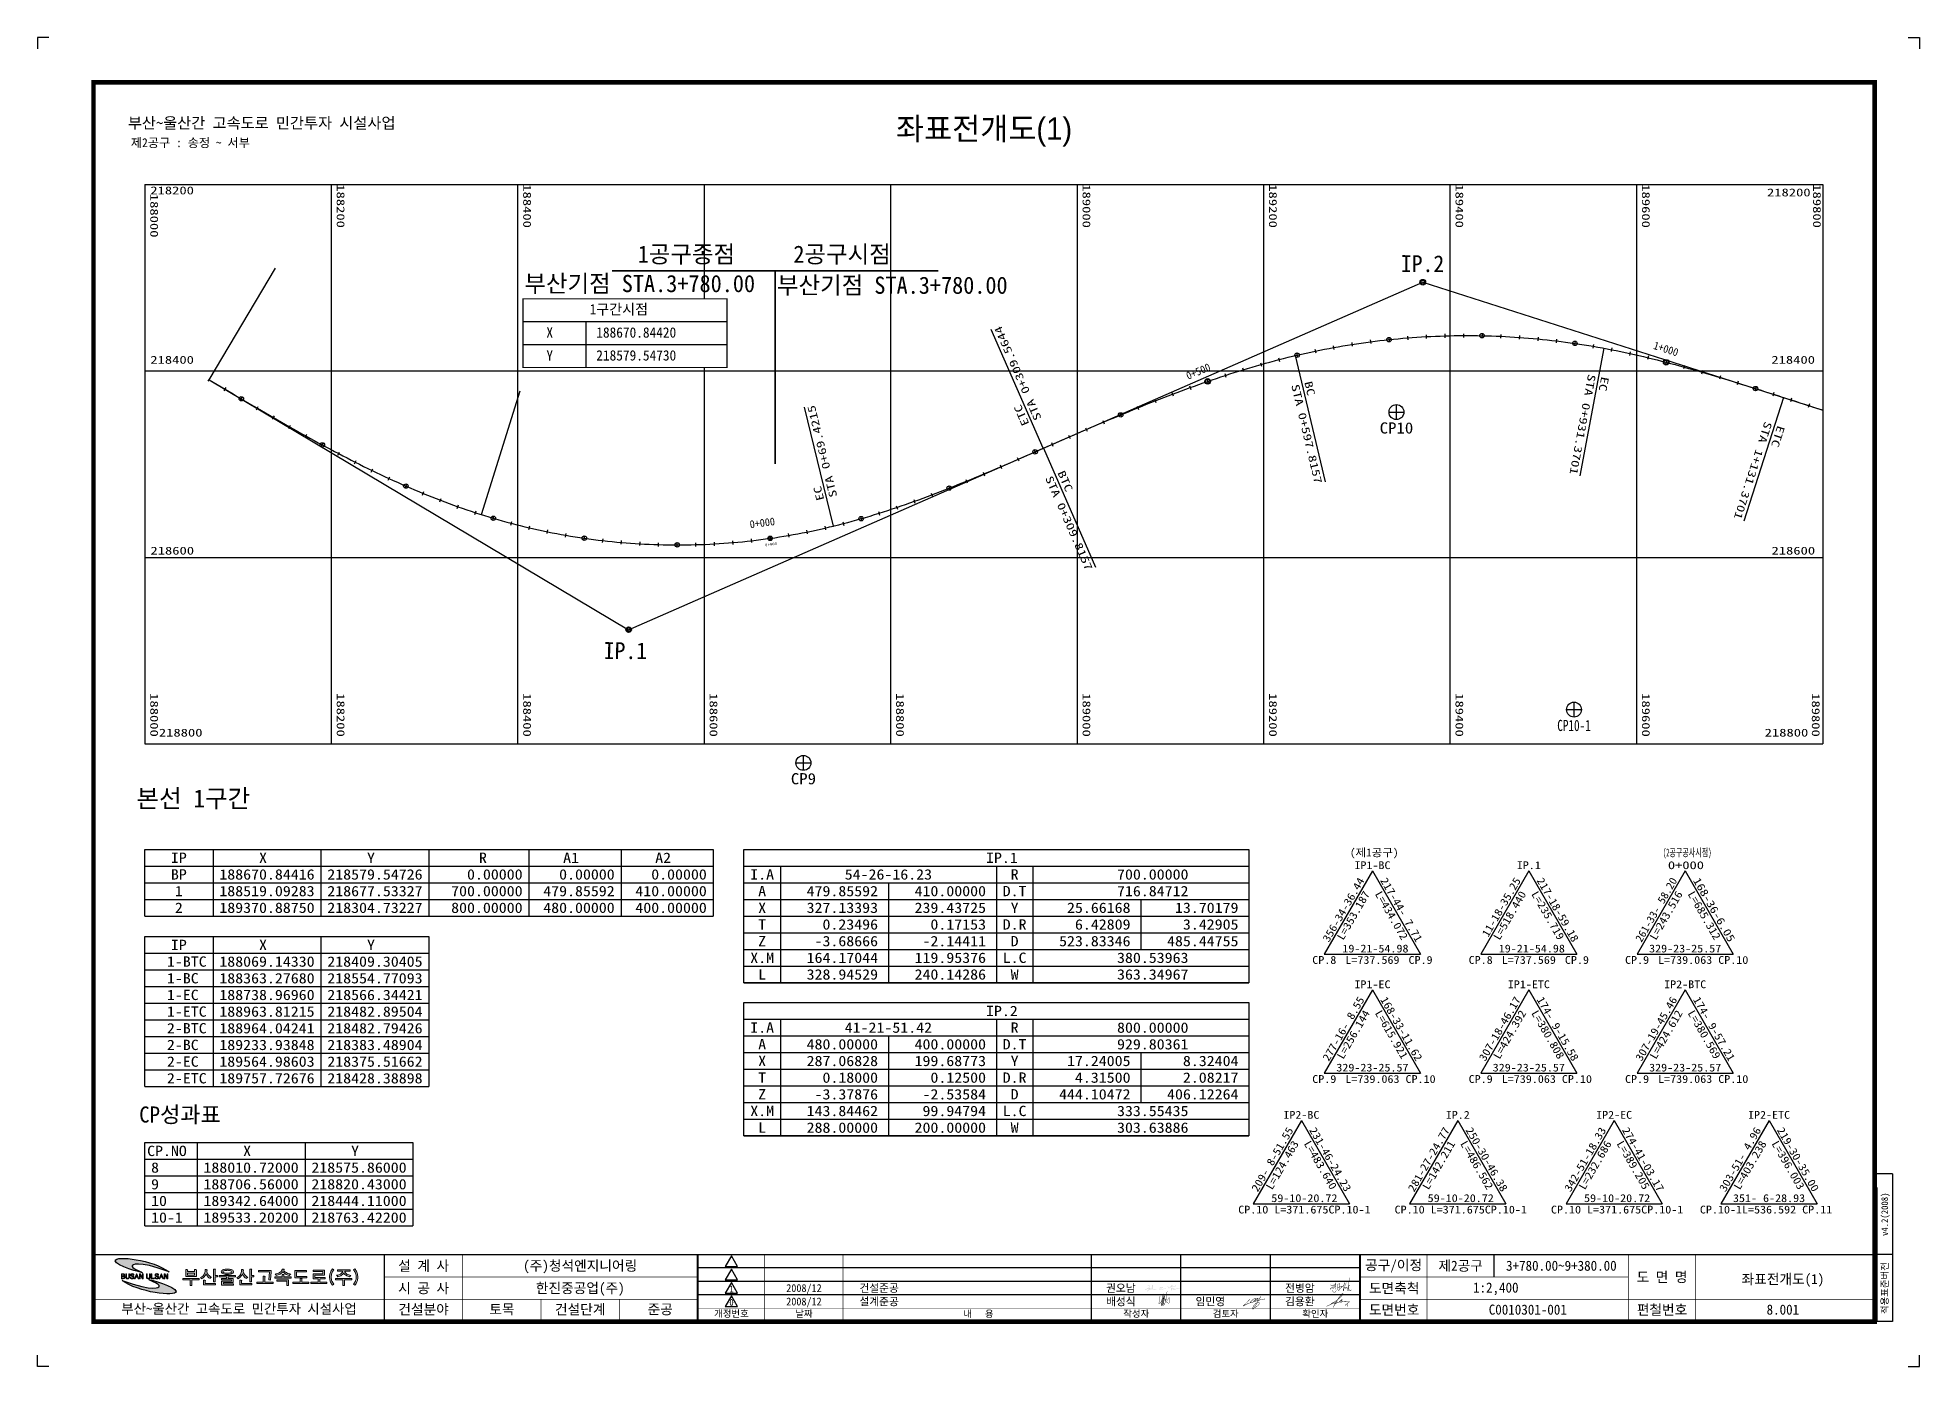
# Model space of a CAD drawing. Header units: millimetres. Extents: x 4602 to 5443, y 810 to 1404.
import ezdxf
from ezdxf.enums import TextEntityAlignment as Align

# ---------------------------------------------------------------- set-up
doc = ezdxf.new("R2010")
doc.units = ezdxf.units.MM
for name, color, linetype in [('CA-ALGN-CNTL', 2, 'Continuous'), ('CA-ALGN-IPLN', 1, 'Continuous'), ('CA-ALGN-IPSM', 2, 'Continuous'), ('CA-ALGN-STSM', 2, 'Continuous'), ('CA-ALGN-TEXT', 3, 'Continuous'), ('CA-LEAL', 1, 'Continuous'), ('CA-LEAT', 3, 'Continuous'), ('CA-TABL-LIN1', 4, 'Continuous'), ('CA-TABL-LIN2', 1, 'Continuous'), ('CA-TABL-TEX1', 6, 'Continuous'), ('CA-TABL-TEX2', 3, 'Continuous'), ('CA-TEXT', 3, 'Continuous'), ('CV-GRID-LINE', 1, 'Continuous'), ('CV-GRID-TEXT', 4, 'Continuous'), ('CV-SURV-SYMB', 3, 'Continuous'), ('CV-SURV-TEXT', 3, 'Continuous'), ('CX-BORD', 3, 'Continuous'), ('CX-BORD-LIN1', 4, 'Continuous'), ('CX-BORD-LIN2', 3, 'Continuous'), ('CX-BORD-TEX2', 7, 'Continuous'), ('CX-BORD-TEX3', 6, 'Continuous'), ('CX-MISC', 2, 'Continuous'), ('CZ-TEX1', 6, 'Continuous')]:
    doc.layers.add(name, color=color, linetype=linetype)
doc.styles.add('GHS', font='DotumChe.ttf')
doc.styles.add('RP2', font='DotumChe.ttf')
doc.styles.add('SEKO', font='DotumChe.ttf')
doc.styles.add('TB_TEXT', font='DotumChe.ttf')
doc.styles.add('TB_WBTXT', font='H2GTRE.TTF')
doc.styles.add('TB_WMTXT', font='DotumChe.ttf')

msp = doc.modelspace()

# ---------------------------------------------------------------- texts
at = {"layer": 'CA-ALGN-TEXT', "style": 'SEKO'}
for s, height, rotation, p in [('IP.2', 7.5, 359.6619, (5211.07, 1299.3)), ('1+000', 3.5, 342.20363, (5323.66, 1264.95)), ('0+500', 3.5, 23.0921, (5116.03, 1251.02)), ('0+000', 3.5, 7.5107, (4920.33, 1184.67)), ('IP.1', 7.5, 359.6619, (4854.82, 1126.3))]:
    msp.add_text(s, height=height, rotation=rotation, dxfattribs=at).set_placement(p)
at = {"layer": 'CA-ALGN-TEXT', "style": 'RP2', "width": 0.946602}
msp.add_text('0+000', height=1.167, rotation=8.12712, dxfattribs=at).set_placement((4926.99, 1176.6), (4932.35, 1177.36), align=Align.FIT)
at = {"layer": 'CA-ALGN-TEXT'}
for s, style, width, p, p2 in [('(제1공구)', 'SEKO', 1.432537, (5188.34, 1038.01), (5210.03, 1038.01)), ('IP1-BC', 'RP2', 0.850202, (5190.33, 1032.33), (5206.46, 1032.33)), ('IP.1', 'RP2', 1.292308, (5262.9, 1032.33), (5273.66, 1032.33)), ('(2공구공사시점)', 'SEKO', 0.874905, (5328.23, 1038.01), (5349.92, 1038.01)), ('0+000', 'RP2', 0.941001, (5330.45, 1032.33), (5346.57, 1032.33)), ('IP1-EC', 'RP2', 0.865385, (5190.33, 979.1), (5206.46, 979.1)), ('IP1-ETC', 'RP2', 0.883413, (5258.87, 979.1), (5277.69, 979.1)), ('IP2-BTC', 'RP2', 0.869822, (5328.76, 979.1), (5347.58, 979.1)), ('IP2-BC', 'RP2', 0.850202, (5158.57, 920.73), (5174.7, 920.73)), ('IP.2', 'RP2', 1.153846, (5231.15, 920.73), (5241.9, 920.73)), ('IP2-EC', 'RP2', 0.865385, (5298.35, 920.73), (5314.47, 920.73)), ('IP2-ETC', 'RP2', 0.883413, (5366.25, 920.73), (5385.07, 920.73))]:
    msp.add_text(s, height=3.494, dxfattribs=dict(at, style=style, width=width)).set_placement(p, p2, align=Align.FIT)
at = {"layer": 'CA-LEAT', "style": 'SEKO'}
for s, p in [('1공구종점', (4870.03, 1303.41)), ('2공구시점', (4939.6, 1303.41)), ('부산기점 STA.3+780.00', (4819.4, 1290.27)), ('부산기점 STA.3+780.00', (4932.28, 1289.52))]:
    msp.add_text(s, height=7.68, dxfattribs=at).set_placement(p)
at = {"layer": 'CA-LEAT', "style": 'RP2'}
for s, rotation, width, p, p2 in [('STA 0+309.5644', 113.63733, 1.01487, (5050.62, 1233.83), (5032.38, 1275.51)), ('STA 0+931.3701', 259.43502, 1.041985, (5294.81, 1253.79), (5286.47, 1209.07)), ('STA 0+597.8157', 283.32409, 1.018657, (5162.09, 1248.63), (5172.58, 1204.36)), ('EC', 259.43502, 1.054054, (5300.71, 1252.69), (5299.51, 1246.3)), ('STA 0+69.4215', 103.80935, 1.022177, (4959.22, 1198.97), (4949.14, 1240)), ('ETC', 113.63733, 1.103774, (5045.12, 1231.42), (5041.21, 1240.35)), ('STA 1+131.3701', 252.27304, 1.041985, (5373.75, 1232.72), (5359.89, 1189.38)), ('ETC', 252.27304, 1.103774, (5379.46, 1230.89), (5376.49, 1221.61)), ('EC', 103.80935, 1.054054, (4953.4, 1197.54), (4951.85, 1203.85)), ('STA 0+309.8157', 293.63733, 1.018657, (5052.04, 1207.16), (5070.28, 1165.47)), ('BTC', 293.63733, 1.063636, (5057.53, 1209.56), (5061.44, 1200.63))]:
    msp.add_text(s, height=3.5, rotation=rotation, dxfattribs=dict(at, width=width)).set_placement(p, p2, align=Align.FIT)
msp.add_text('BC', height=3.5, rotation=283.32409, dxfattribs=at).set_placement((5167.93, 1250.01), (5169.43, 1243.69), align=Align.FIT)
at = {"layer": 'CA-TABL-TEX1', "style": 'SEKO'}
for s, height, p in [('1구간시점', 4.608, (4848.54, 1280.3)), ('X', 4.61, (4829.2, 1269.93)), ('Y', 4.61, (4829.2, 1259.69))]:
    msp.add_text(s, height=height, dxfattribs=at).set_placement(p)
at = {"layer": 'CA-TABL-TEX1', "style": 'RP2'}
for s, height, width, p, p2 in [('IP', 4.613, 1.242604, (4661.4, 1035.11), (4668.5, 1035.11)), ('X', 4.61, 0.950226, (4700.79, 1035.11), (4704.33, 1035.11)), ('Y', 4.61, 0.950226, (4749.04, 1035.11), (4752.59, 1035.11)), ('R', 4.61, 0.897436, (4799.07, 1035.11), (4802.62, 1035.11)), ('A1', 4.613, 1.114058, (4836.68, 1035.11), (4843.78, 1035.11)), ('A2', 4.613, 0.923077, (4877.84, 1035.11), (4884.93, 1035.11)), ('IP.1', 4.613, 1.292308, (5025.7, 1035.11), (5039.89, 1035.11)), ('BP', 4.613, 0.828402, (4661.4, 1027.66), (4668.5, 1027.66)), ('I.A', 4.613, 1.384615, (4920.32, 1027.66), (4930.96, 1027.66)), ('R', 4.61, 0.897436, (5036.7, 1027.66), (5040.25, 1027.66)), ('1', 4.61, 1.468531, (4663.17, 1020.21), (4666.72, 1020.21)), ('A', 4.61, 0.950226, (4923.87, 1020.21), (4927.41, 1020.21)), ('D.T', 4.613, 1.053512, (5033.15, 1020.21), (5043.79, 1020.21)), ('2', 4.61, 0.950226, (4663.17, 1012.76), (4666.72, 1012.76)), ('T', 4.61, 1.076923, (4923.87, 1005.3), (4927.41, 1005.3)), ('X', 4.61, 0.950226, (4923.87, 1012.76), (4927.41, 1012.76)), ('D.R', 4.613, 0.989011, (5033.15, 1005.3), (5043.79, 1005.3)), ('Y', 4.61, 0.950226, (5036.7, 1012.76), (5040.25, 1012.76)), ('Z', 4.61, 0.950226, (4923.87, 997.85), (4927.41, 997.85)), ('D', 4.61, 0.897436, (5036.7, 997.85), (5040.25, 997.85)), ('  1-BTC', 4.613, 0.790748, (4652.53, 988.7), (4677.37, 988.7)), ('IP', 4.613, 1.242604, (4661.4, 996.15), (4668.5, 996.15)), ('X', 4.61, 0.950226, (4700.79, 996.15), (4704.33, 996.15)), ('Y', 4.61, 0.950226, (4749.04, 996.15), (4752.59, 996.15)), ('X.M', 4.613, 0.969231, (4920.32, 990.4), (4930.96, 990.4)), ('L.C', 4.613, 1.076923, (5033.15, 990.4), (5043.79, 990.4)), ('  1-BC', 4.613, 0.763174, (4652.53, 981.25), (4673.82, 981.25)), ('L', 4.61, 1.009615, (4923.87, 982.95), (4927.41, 982.95)), ('W', 4.61, 0.734266, (5036.7, 982.95), (5040.25, 982.95)), ('  1-EC', 4.613, 0.775385, (4652.53, 973.8), (4673.82, 973.8)), ('  1-ETC', 4.613, 0.801964, (4652.53, 966.35), (4677.37, 966.35)), ('IP.2', 4.613, 1.153846, (5025.7, 966.63), (5039.89, 966.63)), ('  2-BTC', 4.613, 0.790748, (4652.53, 958.9), (4677.37, 958.9)), ('I.A', 4.613, 1.384615, (4920.32, 959.18), (4930.96, 959.18)), ('R', 4.61, 0.897436, (5036.7, 959.18), (5040.25, 959.18)), ('  2-BC', 4.613, 0.763174, (4652.53, 951.45), (4673.82, 951.45)), ('A', 4.61, 0.950226, (4923.87, 951.73), (4927.41, 951.73)), ('D.T', 4.613, 1.053512, (5033.15, 951.73), (5043.79, 951.73)), ('  2-EC', 4.613, 0.775385, (4652.53, 943.99), (4673.82, 943.99)), ('X', 4.61, 0.950226, (4923.87, 944.28), (4927.41, 944.28)), ('Y', 4.61, 0.950226, (5036.7, 944.28), (5040.25, 944.28)), ('  2-ETC', 4.613, 0.801964, (4652.53, 936.54), (4677.37, 936.54)), ('T', 4.61, 1.076923, (4923.87, 936.83), (4927.41, 936.83)), ('Z', 4.61, 0.950226, (4923.87, 929.37), (4927.41, 929.37)), ('D.R', 4.613, 0.989011, (5033.15, 936.83), (5043.79, 936.83)), ('D', 4.61, 0.897436, (5036.7, 929.37), (5040.25, 929.37)), ('X.M', 4.613, 0.969231, (4920.32, 921.92), (4930.96, 921.92)), ('L.C', 4.613, 1.076923, (5033.15, 921.92), (5043.79, 921.92)), ('L', 4.61, 1.009615, (4923.87, 914.47), (4927.41, 914.47)), ('W', 4.61, 0.734266, (5036.7, 914.47), (5040.25, 914.47)), ('CP.NO', 4.611, 0.868486, (4650.76, 904.07), (4668.49, 904.07)), ('X', 4.61, 0.950226, (4693.68, 904.07), (4697.22, 904.07)), ('Y', 4.61, 0.950226, (4741.92, 904.07), (4745.46, 904.07)), ('8', 4.61, 0.950226, (4652.53, 896.62), (4656.08, 896.62)), ('9', 4.61, 1.009615, (4652.53, 889.17), (4656.08, 889.17)), ('10', 4.611, 0.873181, (4652.53, 881.73), (4659.62, 881.73)), ('10-1', 4.611, 0.839161, (4652.53, 874.28), (4666.72, 874.28))]:
    msp.add_text(s, height=height, dxfattribs=dict(at, width=width)).set_placement(p, p2, align=Align.FIT)
at = {"layer": 'CA-TABL-TEX2', "style": 'SEKO'}
for s, p in [('188670.84420', (4851.5, 1269.93)), ('218579.54730', (4851.5, 1259.69))]:
    msp.add_text(s, height=4.608, dxfattribs=at).set_placement(p)
at = {"layer": 'CA-TABL-TEX2', "style": 'RP2'}
for s, height, width, p, p2 in [('188670.84416', 4.6126, 0.853948, (4683.04, 1027.66), (4725.62, 1027.66)), ('218579.54726', 4.6126, 0.853948, (4731.3, 1027.66), (4773.88, 1027.66)), ('    0.00000', 4.6126, 0.842144, (4779.55, 1027.66), (4818.58, 1027.66)), ('   0.00000', 4.613, 0.850202, (4824.26, 1027.66), (4859.74, 1027.66)), ('   0.00000', 4.613, 0.850202, (4865.42, 1027.66), (4900.9, 1027.66)), ('54-26-16.23', 4.6126, 0.81138, (4962.54, 1027.66), (5001.57, 1027.66)), ('54-26-16.23', 4.6126, 0.81138, (4962.54, 1027.66), (5001.57, 1027.66)), ('   700.00000', 4.6126, 0.842809, (5073.6, 1027.66), (5116.18, 1027.66)), ('188519.09283', 4.6126, 0.853948, (4683.04, 1020.21), (4725.62, 1020.21)), ('218677.53327', 4.6126, 0.853948, (4731.3, 1020.21), (4773.88, 1020.21)), ('  700.00000', 4.6126, 0.850202, (4779.55, 1020.21), (4818.58, 1020.21)), (' 479.85592', 4.613, 0.859247, (4824.26, 1020.21), (4859.74, 1020.21)), (' 410.00000', 4.613, 0.859247, (4865.42, 1020.21), (4900.9, 1020.21)), ('   479.85592', 4.6126, 0.842809, (4934.87, 1020.21), (4977.44, 1020.21)), ('   410.00000', 4.6126, 0.842809, (4983.12, 1020.21), (5025.7, 1020.21)), ('   716.84712', 4.6126, 0.842809, (5073.6, 1020.21), (5116.18, 1020.21)), ('189370.88750', 4.6126, 0.853948, (4683.04, 1012.76), (4725.62, 1012.76)), ('218304.73227', 4.6126, 0.853948, (4731.3, 1012.76), (4773.88, 1012.76)), ('  800.00000', 4.6126, 0.850202, (4779.55, 1012.76), (4818.58, 1012.76)), (' 480.00000', 4.613, 0.859247, (4824.26, 1012.76), (4859.74, 1012.76)), (' 400.00000', 4.613, 0.859247, (4865.42, 1012.76), (4900.9, 1012.76)), ('   327.13393', 4.6126, 0.842809, (4934.87, 1012.76), (4977.44, 1012.76)), ('     0.23496', 4.6126, 0.835544, (4934.87, 1005.3), (4977.44, 1005.3)), ('   239.43725', 4.6126, 0.842809, (4983.12, 1012.76), (5025.7, 1012.76)), ('     0.17153', 4.6126, 0.835544, (4983.12, 1005.3), (5025.7, 1005.3)), ('    25.66168', 4.6126, 0.839161, (5047.7, 1012.76), (5090.28, 1012.76)), ('     6.42809', 4.6126, 0.839161, (5047.7, 1005.3), (5090.28, 1005.3)), ('    13.70179', 4.6126, 0.842809, (5095.95, 1012.76), (5138.53, 1012.76)), ('     3.42905', 4.6126, 0.835544, (5095.95, 1005.3), (5138.53, 1005.3)), ('    -3.68666', 4.6126, 0.817916, (4934.87, 997.85), (4977.44, 997.85)), ('    -2.14411', 4.6126, 0.839161, (4983.12, 997.85), (5025.7, 997.85)), ('   523.83346', 4.6126, 0.842809, (5047.7, 997.85), (5090.28, 997.85)), ('   485.44755', 4.6126, 0.842809, (5095.95, 997.85), (5138.53, 997.85)), ('188069.14330', 4.6126, 0.853948, (4683.04, 988.7), (4725.62, 988.7)), ('218409.30405', 4.6126, 0.853948, (4731.3, 988.7), (4773.88, 988.7)), ('   164.17044', 4.6126, 0.839161, (4934.87, 990.4), (4977.44, 990.4)), ('   119.95376', 4.6126, 0.842809, (4983.12, 990.4), (5025.7, 990.4)), ('   380.53963', 4.6126, 0.842809, (5073.6, 990.4), (5116.18, 990.4)), ('188363.27680', 4.6126, 0.853948, (4683.04, 981.25), (4725.62, 981.25)), ('218554.77093', 4.6126, 0.853948, (4731.3, 981.25), (4773.88, 981.25)), ('   328.94529', 4.6126, 0.84649, (4934.87, 982.95), (4977.44, 982.95)), ('   240.14286', 4.6126, 0.842809, (4983.12, 982.95), (5025.7, 982.95)), ('   363.34967', 4.6126, 0.842809, (5073.6, 982.95), (5116.18, 982.95)), ('188738.96960', 4.6126, 0.853948, (4683.04, 973.8), (4725.62, 973.8)), ('218566.34421', 4.6126, 0.877132, (4731.3, 973.8), (4773.88, 973.8)), ('188963.81215', 4.6126, 0.853948, (4683.04, 966.35), (4725.62, 966.35)), ('218482.89504', 4.6126, 0.850202, (4731.3, 966.35), (4773.88, 966.35)), ('188964.04241', 4.6126, 0.877132, (4683.04, 958.9), (4725.62, 958.9)), ('218482.79426', 4.6126, 0.853948, (4731.3, 958.9), (4773.88, 958.9)), ('41-21-51.42', 4.6126, 0.81138, (4962.54, 959.18), (5001.57, 959.18)), ('41-21-51.42', 4.6126, 0.81138, (4962.54, 959.18), (5001.57, 959.18)), ('   800.00000', 4.6126, 0.842809, (5073.6, 959.18), (5116.18, 959.18)), ('189233.93848', 4.6126, 0.853948, (4683.04, 951.45), (4725.62, 951.45)), ('218383.48904', 4.6126, 0.850202, (4731.3, 951.45), (4773.88, 951.45)), ('   480.00000', 4.6126, 0.842809, (4934.87, 951.73), (4977.44, 951.73)), ('   400.00000', 4.6126, 0.842809, (4983.12, 951.73), (5025.7, 951.73)), ('   929.80361', 4.6126, 0.865385, (5073.6, 951.73), (5116.18, 951.73)), ('189564.98603', 4.6126, 0.853948, (4683.04, 943.99), (4725.62, 943.99)), ('218375.51662', 4.6126, 0.853948, (4731.3, 943.99), (4773.88, 943.99)), ('   287.06828', 4.6126, 0.842809, (4934.87, 944.28), (4977.44, 944.28)), ('   199.68773', 4.6126, 0.842809, (4983.12, 944.28), (5025.7, 944.28)), ('    17.24005', 4.6126, 0.839161, (5047.7, 944.28), (5090.28, 944.28)), ('     8.32404', 4.6126, 0.831958, (5095.95, 944.28), (5138.53, 944.28)), ('189757.72676', 4.6126, 0.853948, (4683.04, 936.54), (4725.62, 936.54)), ('218428.38898', 4.6126, 0.853948, (4731.3, 936.54), (4773.88, 936.54)), ('    -3.37876', 4.6126, 0.817916, (4934.87, 929.37), (4977.44, 929.37)), ('     0.18000', 4.6126, 0.835544, (4934.87, 936.83), (4977.44, 936.83)), ('    -2.53584', 4.6126, 0.81448, (4983.12, 929.37), (5025.7, 929.37)), ('     0.12500', 4.6126, 0.835544, (4983.12, 936.83), (5025.7, 936.83)), ('   444.10472', 4.6126, 0.842809, (5047.7, 929.37), (5090.28, 929.37)), ('     4.31500', 4.6126, 0.835544, (5047.7, 936.83), (5090.28, 936.83)), ('   406.12264', 4.6126, 0.839161, (5095.95, 929.37), (5138.53, 929.37)), ('     2.08217', 4.6126, 0.835544, (5095.95, 936.83), (5138.53, 936.83)), ('   143.84462', 4.6126, 0.842809, (4934.87, 921.92), (4977.44, 921.92)), ('    99.94794', 4.6126, 0.835544, (4983.12, 921.92), (5025.7, 921.92)), ('   333.55435', 4.6126, 0.842809, (5073.6, 921.92), (5116.18, 921.92)), ('   288.00000', 4.6126, 0.842809, (4934.87, 914.47), (4977.44, 914.47)), ('   200.00000', 4.6126, 0.842809, (4983.12, 914.47), (5025.7, 914.47)), ('   303.63886', 4.6126, 0.842809, (5073.6, 914.47), (5116.18, 914.47)), ('188010.72000', 4.6113, 0.853948, (4675.94, 896.62), (4718.51, 896.62)), ('218575.86000', 4.6113, 0.853948, (4724.18, 896.62), (4766.75, 896.62)), ('188706.56000', 4.6113, 0.853948, (4675.94, 889.17), (4718.51, 889.17)), ('218820.43000', 4.6113, 0.853948, (4724.18, 889.17), (4766.75, 889.17)), ('189342.64000', 4.6113, 0.853948, (4675.94, 881.73), (4718.51, 881.73)), ('218444.11000', 4.6113, 0.853948, (4724.18, 881.73), (4766.75, 881.73)), ('189533.20200', 4.6113, 0.853948, (4675.94, 874.28), (4718.51, 874.28)), ('218763.42200', 4.6113, 0.853948, (4724.18, 874.28), (4766.75, 874.28))]:
    msp.add_text(s, height=height, dxfattribs=dict(at, width=width)).set_placement(p, p2, align=Align.FIT)
at = {"layer": 'CA-TEXT', "style": 'RP2'}
for s, height, rotation, width, p, p2 in [('356-34-36.44', 3.4944, 60, 0.807692, (5178.88, 999.34), (5195.01, 1027.27)), ('217-44- 7.71', 3.4944, 300, 0.828402, (5201.78, 1027.27), (5217.91, 999.34)), (' 11-18-35.25', 3.4944, 60, 0.807692, (5248.77, 999.34), (5264.89, 1027.27)), ('217-18-59.18', 3.4944, 300, 0.811072, (5271.67, 1027.27), (5287.79, 999.34)), ('261-33- 58.20', 3.4944, 60, 0.745562, (5318.65, 999.34), (5334.78, 1027.27)), ('168-36-6.05', 3.4944, 300, 0.885142, (5341.55, 1027.27), (5357.68, 999.34)), ('L=353.187', 3.494, 60, 0.855204, (5185.32, 1000.28), (5197.41, 1021.23)), ('L=434.072', 3.494, 300, 0.855204, (5199.37, 1021.23), (5211.47, 1000.28)), ('L=518.440', 3.494, 60, 0.855204, (5255.2, 1000.28), (5267.3, 1021.23)), ('L=235.719', 3.494, 300, 0.860264, (5269.26, 1021.23), (5281.36, 1000.28)), ('L=243.516', 3.494, 60, 0.855204, (5325.09, 1000.28), (5337.19, 1021.23)), ('L=685.312', 3.494, 300, 0.855204, (5339.15, 1021.23), (5351.24, 1000.28)), ('277-16- 8.55', 3.4944, 60, 0.807692, (5178.88, 946.11), (5195.01, 974.04)), ('L=256.144', 3.494, 60, 0.850202, (5185.32, 947.05), (5197.41, 968)), ('L=615.921', 3.494, 300, 0.886492, (5199.37, 968), (5211.47, 947.05)), ('168-33-11.62', 3.4944, 300, 0.811072, (5201.78, 974.04), (5217.91, 946.11)), ('307-18-46.17', 3.4944, 60, 0.811072, (5248.77, 946.11), (5264.89, 974.04)), ('L=424.392', 3.494, 60, 0.855204, (5255.2, 947.05), (5267.3, 968)), ('L=380.808', 3.494, 300, 0.855204, (5269.26, 968), (5281.36, 947.05)), ('174- 9-15.58', 3.4944, 300, 0.807692, (5271.67, 974.04), (5287.79, 946.11)), ('307-19-45.46', 3.4944, 60, 0.811072, (5318.65, 946.11), (5334.78, 974.04)), ('L=424.612', 3.494, 60, 0.855204, (5325.09, 947.05), (5337.19, 968)), ('L=380.569', 3.494, 300, 0.860264, (5339.15, 968), (5351.24, 947.05)), ('174- 9-57.21', 3.4944, 300, 0.828402, (5341.55, 974.04), (5357.68, 946.11)), ('209- 8-51.55', 3.4944, 60, 0.807692, (5147.12, 887.74), (5163.25, 915.67)), ('231-46-24.23', 3.4944, 300, 0.811072, (5170.02, 915.67), (5186.15, 887.74)), ('281-27-24.77', 3.4944, 60, 0.811072, (5217.01, 887.74), (5233.14, 915.67)), ('250-30-46.38', 3.4944, 300, 0.811072, (5239.91, 915.67), (5256.04, 887.74)), ('342-51-18.33', 3.4944, 60, 0.811072, (5286.9, 887.74), (5303.02, 915.67)), ('274-41-03.17', 3.4944, 300, 0.811072, (5309.8, 915.67), (5325.92, 887.74)), ('303-51- 4.96', 3.4944, 60, 0.807692, (5356.15, 887.74), (5372.28, 915.67)), ('219-30-35.00', 3.4944, 300, 0.811072, (5379.05, 915.67), (5395.18, 887.74)), ('L=124.463', 3.494, 60, 0.855204, (5153.56, 888.68), (5165.65, 909.63)), ('L=483.640', 3.494, 300, 0.855204, (5167.61, 909.63), (5179.71, 888.68)), ('L=142.211', 3.494, 60, 0.886492, (5223.45, 888.68), (5235.54, 909.63)), ('L=486.562', 3.494, 300, 0.855204, (5237.5, 909.63), (5249.6, 888.68)), ('L=232.686', 3.494, 60, 0.855204, (5293.33, 888.68), (5305.43, 909.63)), ('L=389.205', 3.494, 300, 0.855204, (5307.39, 909.63), (5319.49, 888.68)), ('L=403.238', 3.494, 60, 0.855204, (5362.59, 888.68), (5374.68, 909.63)), ('L=396.003', 3.494, 300, 0.855204, (5376.64, 909.63), (5388.74, 888.68))]:
    msp.add_text(s, height=height, rotation=rotation, dxfattribs=dict(at, width=width)).set_placement(p, p2, align=Align.FIT)
at = {"layer": 'CA-TEXT'}
for s, height, style, width, p, p2 in [('CP.8', 3.494, 'GHS', 1.128305, (5171.51, 989.98), (5182.26, 989.98)), (' 19-21-54.98', 3.4944, 'RP2', 0.807692, (5182.26, 995.08), (5214.52, 995.08)), ('L=737.569', 3.494, 'RP2', 0.860264, (5186.3, 989.98), (5210.49, 989.98)), ('CP.9', 3.494, 'RP2', 0.950226, (5214.52, 989.98), (5225.27, 989.98)), ('CP.8', 3.494, 'RP2', 0.936455, (5241.4, 989.98), (5252.15, 989.98)), (' 19-21-54.98', 3.4944, 'RP2', 0.807692, (5252.15, 995.08), (5284.41, 995.08)), ('L=737.569', 3.494, 'RP2', 0.860264, (5256.18, 989.98), (5280.38, 989.98)), ('CP.9', 3.494, 'RP2', 0.950226, (5284.41, 989.98), (5295.16, 989.98)), ('CP.9', 3.494, 'RP2', 0.950226, (5311.29, 989.98), (5322.04, 989.98)), ('329-23-25.57', 3.4944, 'RP2', 0.811072, (5322.04, 995.08), (5354.3, 995.08)), ('L=739.063', 3.494, 'RP2', 0.855204, (5326.07, 989.98), (5350.26, 989.98)), ('CP.10', 3.494, 'RP2', 0.907519, (5352.95, 989.98), (5366.39, 989.98)), ('329-23-25.57', 3.4944, 'RP2', 0.811072, (5182.26, 941.86), (5214.52, 941.86)), ('329-23-25.57', 3.4944, 'RP2', 0.811072, (5252.15, 941.86), (5284.41, 941.86)), ('329-23-25.57', 3.4944, 'RP2', 0.811072, (5322.04, 941.86), (5354.3, 941.86)), ('CP.9', 3.494, 'RP2', 0.950226, (5171.51, 936.75), (5182.26, 936.75)), ('L=739.063', 3.494, 'RP2', 0.855204, (5186.3, 936.75), (5210.49, 936.75)), ('CP.10', 3.494, 'RP2', 0.907519, (5213.18, 936.75), (5226.62, 936.75)), ('CP.9', 3.494, 'RP2', 0.950226, (5241.4, 936.75), (5252.15, 936.75)), ('L=739.063', 3.494, 'RP2', 0.855204, (5256.18, 936.75), (5280.38, 936.75)), ('CP.10', 3.494, 'RP2', 0.907519, (5283.06, 936.75), (5296.5, 936.75)), ('CP.9', 3.494, 'RP2', 0.950226, (5311.29, 936.75), (5322.04, 936.75)), ('L=739.063', 3.494, 'RP2', 0.855204, (5326.07, 936.75), (5350.26, 936.75)), ('CP.10', 3.494, 'RP2', 0.907519, (5352.95, 936.75), (5366.39, 936.75)), (' 59-10-20.72', 3.4944, 'RP2', 0.807692, (5150.51, 883.49), (5182.76, 883.49)), (' 59-10-20.72', 3.4944, 'RP2', 0.807692, (5220.39, 883.49), (5252.65, 883.49)), (' 59-10-20.72', 3.4944, 'RP2', 0.807692, (5290.28, 883.49), (5322.54, 883.49)), ('351- 6-28.93', 3.4944, 'RP2', 0.807692, (5359.53, 883.49), (5391.79, 883.49)), ('CP.10', 3.494, 'RP2', 0.907519, (5138.41, 878.38), (5151.85, 878.38)), ('L=371.675', 3.494, 'RP2', 0.855204, (5154.54, 878.38), (5178.73, 878.38)), ('CP.10-1', 3.494, 'RP2', 0.876565, (5178.73, 878.38), (5197.55, 878.38)), ('CP.10', 3.494, 'RP2', 0.907519, (5208.3, 878.38), (5221.74, 878.38)), ('L=371.675', 3.494, 'RP2', 0.855204, (5224.43, 878.38), (5248.62, 878.38)), ('CP.10-1', 3.494, 'RP2', 0.876565, (5248.62, 878.38), (5267.43, 878.38)), ('CP.10', 3.494, 'RP2', 0.907519, (5278.19, 878.38), (5291.63, 878.38)), ('L=371.675', 3.494, 'RP2', 0.855204, (5294.31, 878.38), (5318.51, 878.38)), ('CP.10-1', 3.494, 'RP2', 0.876565, (5318.51, 878.38), (5337.32, 878.38)), ('CP.10-1', 3.494, 'RP2', 0.876565, (5344.75, 878.38), (5363.57, 878.38)), ('L=536.592', 3.494, 'RP2', 0.855204, (5363.57, 878.38), (5387.76, 878.38)), ('CP.11', 3.494, 'RP2', 0.973123, (5390.45, 878.38), (5403.89, 878.38))]:
    msp.add_text(s, height=height, dxfattribs=dict(at, style=style, width=width)).set_placement(p, p2, align=Align.FIT)
at = {"layer": 'CV-GRID-TEXT', "style": 'RP2'}
for s, p, p2 in [('218200', (4652.19, 1333.98), (4671.69, 1333.98)), ('218200', (5374.73, 1333.07), (5394.23, 1333.07)), ('218400', (4652.19, 1258.25), (4671.69, 1258.25)), ('218400', (5376.68, 1258.25), (5396.18, 1258.25)), ('218600', (4652.25, 1172.94), (4671.75, 1172.94)), ('218600', (5376.75, 1172.94), (5396.25, 1172.94)), ('218800', (4656.02, 1091.59), (4675.52, 1091.59)), ('218800', (5373.69, 1091.59), (5393.19, 1091.59))]:
    msp.add_text(s, height=3.5, dxfattribs=at).set_placement(p, p2, align=Align.FIT)
for s, p, p2 in [('188200', (4735.53, 1338.47), (4735.53, 1318.97)), ('188400', (4818.86, 1338.47), (4818.86, 1318.97)), ('189000', (5068.86, 1338.47), (5068.86, 1318.97)), ('189200', (5152.19, 1338.47), (5152.19, 1318.97)), ('189400', (5235.53, 1338.47), (5235.53, 1318.97)), ('189600', (5318.86, 1338.47), (5318.86, 1318.97)), ('189800', (5395.34, 1338.47), (5395.34, 1318.97)), ('188000', (4652.19, 1334.19), (4652.19, 1314.69)), ('188000', (4652.19, 1110.97), (4652.19, 1091.47)), ('188200', (4735.53, 1110.97), (4735.53, 1091.47)), ('188400', (4818.86, 1110.97), (4818.86, 1091.47)), ('188600', (4902.19, 1110.97), (4902.19, 1091.47)), ('188800', (4985.53, 1110.97), (4985.53, 1091.47)), ('189000', (5068.86, 1110.97), (5068.86, 1091.47)), ('189200', (5152.19, 1110.97), (5152.19, 1091.47)), ('189400', (5235.53, 1110.97), (5235.53, 1091.47)), ('189600', (5318.86, 1110.97), (5318.86, 1091.47)), ('189800', (5394.8, 1110.97), (5394.8, 1091.47))]:
    msp.add_text(s, height=3.5, rotation=270, dxfattribs=at).set_placement(p, p2, align=Align.FIT)
at = {"layer": 'CV-SURV-TEXT', "style": 'RP2'}
for s, width, p, p2 in [('CP10', 0.797468, (5201.63, 1227.05), (5216.63, 1227.05)), ('CP10', 0.797468, (5201.63, 1227.05), (5216.63, 1227.05)), ('CP10', 0.797468, (5201.63, 1227.05), (5216.63, 1227.05)), ('CP10-1', 0.529412, (5280.99, 1094.06), (5295.99, 1094.06)), ('CP9', 0.814655, (4938.47, 1070.25), (4949.72, 1070.25))]:
    msp.add_text(s, height=5, dxfattribs=dict(at, width=width)).set_placement(p, p2, align=Align.FIT)
at = {"layer": 'CZ-TEX1', "style": 'SEKO'}
for s, height, p in [('본선 1구간', 8.064, (4645.97, 1059.9)), ('CP성과표', 7.207, (4647.23, 919.03))]:
    msp.add_text(s, height=height, dxfattribs=at).set_placement(p)

# ---------------------------------------------------------------- blocks, each defined once
blk = doc.blocks.new('CXGLOGO-EX흑백1')
h = blk.add_hatch(color=74)
edge = h.paths.add_edge_path()
edge.add_spline(control_points=[(3.24, 1.49), (1.67, 2.6), (-1.78, 3.37), (-1.38, 4.71), (-1.38, 4.71), (-1.38, 4.71), (0.38, 7.51), (15.15, 1.88), (15.15, 1.88), (8, 7.3), (-8.94, 9.33), (-8.99, 6.91), (-8.99, 6.91), (-9.03, 4.5), (3.24, 1.49), (3.24, 1.49)], knot_values=[0, 0, 0, 0, 0.25, 0.25, 0.25, 0.25, 0.5, 0.5, 0.5, 0.5, 0.75, 0.75, 0.75, 0.75, 1, 1, 1, 1], degree=3, periodic=0)
h = blk.add_hatch(color=256)
h.paths.add_polyline_path([(11.6, 0.69), (11.94, -0.26), (11.26, -0.26)], flags=16)
h.paths.add_polyline_path([(12.25, -1.14), (12.54, -1.14), (11.73, 1.06), (11.48, 1.06), (10.67, -1.14), (10.96, -1.14), (11.18, -0.49), (12.02, -0.49)])
h.paths.add_polyline_path([(1.54, -1.14), (0.73, 1.06), (0.48, 1.06), (-0.33, -1.14), (-0.04, -1.14), (0.19, -0.49), (1.03, -0.49), (1.25, -1.14)])
h.paths.add_polyline_path([(1.9, -1.14), (2.17, -1.14), (2.17, 0.61), (3.23, -1.14), (3.52, -1.14), (3.52, 1.06), (3.25, 1.06), (3.25, -0.65), (2.21, 1.06), (1.9, 1.06)])
h.paths.add_polyline_path([(5.3, -0.69), (5.27, -0.48), (5.27, 1.06), (5, 1.06), (5, -0.45), (5.03, -0.7), (5.1, -0.9), (5.16, -0.98), (5.32, -1.1), (5.52, -1.17), (5.77, -1.2), (5.79, -1.2), (6.04, -1.17), (6.25, -1.1), (6.41, -1), (6.41, -0.99), (6.53, -0.82), (6.59, -0.61), (6.6, -0.45), (6.6, 1.06), (6.33, 1.06), (6.33, -0.46), (6.29, -0.7), (6.19, -0.86), (6.01, -0.96), (5.79, -0.98), (5.55, -0.94), (5.4, -0.86)])
h.paths.add_polyline_path([(7.36, 1.06), (7.09, 1.06), (7.09, -1.14), (8.47, -1.14), (8.47, -0.93), (7.36, -0.93)])
h.paths.add_polyline_path([(10.02, 1.02), (9.81, 1.08), (9.56, 1.11), (9.56, 1.11), (9.3, 1.08), (9.1, 1.02), (9.01, 0.95), (8.88, 0.78), (8.84, 0.56), (8.84, 0.54), (8.88, 0.31), (9, 0.15), (9.13, 0.06), (9.37, -0.05), (9.48, -0.09), (9.53, -0.11), (9.76, -0.21), (9.83, -0.25), (10, -0.36), (10.06, -0.48), (10.08, -0.62), (10.02, -0.84), (9.94, -0.9), (9.76, -0.97), (9.57, -0.98), (9.32, -0.94), (9.17, -0.86), (9.07, -0.7), (9.04, -0.45), (8.77, -0.45), (8.8, -0.69), (8.87, -0.89), (8.94, -0.99), (9.1, -1.1), (9.31, -1.17), (9.56, -1.2), (9.57, -1.2), (9.84, -1.17), (10.04, -1.12), (10.15, -1.05), (10.28, -0.89), (10.34, -0.68), (10.35, -0.58), (10.32, -0.35), (10.21, -0.18), (10.18, -0.16), (10.05, -0.07), (9.82, 0.03), (9.65, 0.11), (9.38, 0.22), (9.22, 0.31), (9.21, 0.32), (9.13, 0.51), (9.13, 0.57), (9.2, 0.78), (9.25, 0.82), (9.45, 0.89), (9.55, 0.9), (9.78, 0.85), (9.9, 0.77), (10.02, 0.59), (10.05, 0.47), (10.32, 0.47), (10.28, 0.71), (10.17, 0.89), (10.17, 0.9)])
h.paths.add_polyline_path([(12.89, -1.14), (13.16, -1.14), (13.16, 0.61), (14.23, -1.14), (14.52, -1.14), (14.52, 1.06), (14.24, 1.06), (14.24, -0.65), (13.2, 1.06), (12.89, 1.06)])
h.paths.add_polyline_path([(0.27, -0.26), (0.61, 0.69), (0.95, -0.26)], flags=16)
h.paths.add_polyline_path([(-5.98, 0.11), (-5.98, 0.84), (-5.48, 0.84), (-5.24, 0.81), (-5.13, 0.75), (-5.04, 0.57), (-5.04, 0.49), (-5.09, 0.27), (-5.16, 0.19), (-5.34, 0.12), (-5.5, 0.11)], flags=16)
h.paths.add_polyline_path([(-5.98, -0.93), (-5.98, -0.1), (-5.44, -0.1), (-5.2, -0.13), (-5.1, -0.17), (-4.98, -0.33), (-4.96, -0.52), (-5.01, -0.75), (-5.09, -0.85), (-5.27, -0.92), (-5.44, -0.93)], flags=16)
h.paths.add_polyline_path([(-5.12, 1.02), (-5.35, 1.06), (-5.4, 1.06), (-6.25, 1.06), (-6.25, -1.14), (-5.37, -1.14), (-5.12, -1.12), (-4.92, -1.05), (-4.85, -0.99), (-4.74, -0.83), (-4.69, -0.61), (-4.68, -0.52), (-4.72, -0.28), (-4.81, -0.13), (-4.98, 0), (-5.07, 0.03), (-4.88, 0.15), (-4.85, 0.19), (-4.77, 0.39), (-4.76, 0.5), (-4.8, 0.72), (-4.92, 0.9), (-4.94, 0.91)])
h.paths.add_polyline_path([(-3.97, -0.69), (-3.99, -0.48), (-3.99, 1.06), (-4.26, 1.06), (-4.26, -0.45), (-4.24, -0.7), (-4.16, -0.9), (-4.1, -0.98), (-3.95, -1.1), (-3.74, -1.17), (-3.49, -1.2), (-3.48, -1.2), (-3.22, -1.17), (-3.01, -1.1), (-2.86, -1), (-2.85, -0.99), (-2.74, -0.82), (-2.68, -0.61), (-2.66, -0.45), (-2.66, 1.06), (-2.94, 1.06), (-2.94, -0.46), (-2.97, -0.7), (-3.08, -0.86), (-3.26, -0.96), (-3.47, -0.98), (-3.72, -0.94), (-3.87, -0.86)])
h.paths.add_polyline_path([(-0.83, 0.9), (-0.97, 1.02), (-1.18, 1.08), (-1.44, 1.11), (-1.69, 1.08), (-1.89, 1.02), (-1.98, 0.95), (-2.11, 0.78), (-2.16, 0.56), (-2.16, 0.54), (-2.12, 0.31), (-2, 0.15), (-1.86, 0.06), (-1.63, -0.05), (-1.52, -0.09), (-1.47, -0.11), (-1.24, -0.21), (-1.17, -0.25), (-1, -0.36), (-0.93, -0.48), (-0.92, -0.62), (-0.97, -0.84), (-1.05, -0.9), (-1.23, -0.97), (-1.42, -0.98), (-1.67, -0.94), (-1.82, -0.86), (-1.92, -0.7), (-1.96, -0.45), (-2.22, -0.45), (-2.2, -0.69), (-2.12, -0.89), (-2.05, -0.99), (-1.89, -1.1), (-1.69, -1.17), (-1.43, -1.2), (-1.42, -1.2), (-1.16, -1.17), (-0.96, -1.12), (-0.85, -1.05), (-0.71, -0.89), (-0.65, -0.68), (-0.64, -0.58), (-0.68, -0.35), (-0.79, -0.18), (-0.81, -0.16), (-0.95, -0.07), (-1.17, 0.03), (-1.35, 0.11), (-1.61, 0.22), (-1.77, 0.31), (-1.78, 0.32), (-1.86, 0.51), (-1.86, 0.57), (-1.79, 0.78), (-1.74, 0.82), (-1.55, 0.89), (-1.44, 0.9), (-1.22, 0.85), (-1.09, 0.77), (-0.97, 0.59), (-0.95, 0.47), (-0.68, 0.47), (-0.72, 0.71), (-0.82, 0.89)])
h = blk.add_hatch(color=256)
h.paths.add_polyline_path([(63.25, -2.21), (67.68, -2.21), (67.68, -4.14), (68.44, -4.14), (68.44, -1.6), (63.25, -1.6)])
h.paths.add_polyline_path([(74.44, -1.23), (74.5, -1.07), (74.18, -0.99), (73.66, -0.99), (73.66, -2.67), (70.41, -2.67), (70.41, -3.28), (77.61, -3.28), (77.61, -2.67), (74.41, -2.67), (74.41, -1.3)])
h.paths.add_polyline_path([(93.49, -1.61), (96.71, -1.61), (96.71, -0.99), (89.51, -0.99), (89.51, -1.61), (92.73, -1.61), (92.73, -4.14), (93.49, -4.14)])
h.paths.add_polyline_path([(98.53, -1.72), (98.37, -2.14), (98.33, -2.24), (98.14, -2.64), (97.91, -3.02), (97.66, -3.37), (97.51, -3.56), (98.15, -4.08), (98.41, -3.72), (98.64, -3.35), (98.84, -2.96), (99.02, -2.55), (99.1, -2.3), (99.23, -1.88), (99.33, -1.44), (99.4, -1.01), (99.43, -0.57), (99.43, -0.39), (99.41, 0.03), (99.35, 0.47), (99.26, 0.9), (99.13, 1.34), (99.11, 1.39), (98.97, 1.77), (98.79, 2.15), (98.58, 2.55), (98.35, 2.95), (98.16, 3.25), (97.51, 2.85), (97.76, 2.5), (97.99, 2.12), (98.19, 1.72), (98.35, 1.32), (98.51, 0.88), (98.62, 0.44), (98.69, 0.02), (98.72, -0.4), (98.72, -0.42), (98.7, -0.86), (98.63, -1.29)])
h.paths.add_polyline_path([(93.89, 1.53), (93.7, 1.9), (93.59, 2.25), (95.94, 2.25), (95.94, 2.86), (90.28, 2.86), (90.28, 2.25), (92.65, 2.25), (92.53, 1.84), (92.33, 1.47), (92.04, 1.16), (91.73, 0.92), (91.38, 0.74), (91, 0.59), (90.57, 0.47), (90.09, 0.38), (89.95, 0.36), (90.26, 0.07), (90.53, -0.26), (90.95, -0.16), (91.37, -0.02), (91.77, 0.15), (92.15, 0.37), (92.57, 0.66), (92.88, 0.96), (93.09, 1.27), (93.11, 1.32), (93.33, 1.02), (93.63, 0.73), (94.03, 0.44), (94.15, 0.37), (94.54, 0.16), (94.94, -0.02), (95.35, -0.17), (95.77, -0.28), (96, 0.01), (96.29, 0.32), (95.8, 0.42), (95.36, 0.55), (94.97, 0.7), (94.62, 0.88), (94.53, 0.93), (94.17, 1.21)])
h.paths.add_polyline_path([(86.94, -1.7), (87.06, -2.13), (87.12, -2.3), (87.28, -2.72), (87.46, -3.12), (87.67, -3.51), (87.91, -3.88), (88.06, -4.08), (88.71, -3.56), (88.44, -3.21), (88.2, -2.85), (87.98, -2.45), (87.89, -2.24), (87.73, -1.81), (87.61, -1.38), (87.54, -0.96), (87.51, -0.52), (87.51, -0.42), (87.53, -0.01), (87.6, 0.42), (87.7, 0.86), (87.85, 1.3), (87.85, 1.32), (88.03, 1.74), (88.24, 2.13), (88.46, 2.51), (88.71, 2.85), (88.05, 3.25), (87.8, 2.85), (87.57, 2.45), (87.37, 2.06), (87.21, 1.67), (87.1, 1.39), (86.97, 0.95), (86.88, 0.52), (86.82, 0.08), (86.8, -0.35), (86.8, -0.39), (86.81, -0.83), (86.86, -1.26)])
h.paths.add_polyline_path([(79.45, 1.02), (79.45, -1.26), (81.7, -1.26), (81.7, -2.67), (78.45, -2.67), (78.45, -3.28), (85.65, -3.28), (85.65, -2.67), (82.45, -2.67), (82.45, -1.49), (82.46, -1.45), (82.49, -1.41), (82.54, -1.33), (82.55, -1.26), (84.84, -1.26), (84.84, -0.65), (80.21, -0.65), (80.21, 0.42), (84.56, 0.42), (84.56, 2.62), (79.47, 2.62), (79.47, 2), (83.8, 2), (83.8, 1.02)])
h.paths.add_polyline_path([(76.55, 2.56), (71.31, 2.56), (71.31, -0.7), (76.71, -0.7), (76.71, -0.1), (72.08, -0.1), (72.08, 1.94), (76.55, 1.94)])
h.paths.add_polyline_path([(66.12, 0.8), (65.59, 0.8), (65.59, -0.3), (62.37, -0.3), (62.37, -0.9), (69.57, -0.9), (69.57, -0.3), (66.36, -0.3), (66.36, 0.47), (66.39, 0.55), (66.45, 0.71)])
h.paths.add_polyline_path([(66.51, 3.1), (66.13, 3.15), (65.62, 3.15), (65.55, 2.77), (65.38, 2.41), (65.1, 2.07), (64.75, 1.78), (64.42, 1.56), (64.06, 1.38), (63.66, 1.22), (63.23, 1.08), (62.77, 0.98), (62.49, 0.94), (62.76, 0.65), (63.01, 0.34), (63.46, 0.46), (63.9, 0.59), (64.3, 0.74), (64.68, 0.92), (64.87, 1.02), (65.3, 1.3), (65.63, 1.59), (65.88, 1.89), (65.96, 2.01), (66.16, 1.71), (66.45, 1.42), (66.83, 1.14), (67.1, 0.98), (67.47, 0.78), (67.87, 0.62), (68.3, 0.47), (68.73, 0.35), (68.84, 0.33), (69.11, 0.62), (69.42, 0.91), (68.98, 0.98), (68.55, 1.09), (68.14, 1.24), (67.74, 1.41), (67.49, 1.55), (67.05, 1.83), (66.72, 2.14), (66.5, 2.44), (66.43, 2.62), (66.42, 2.8), (66.49, 2.95)])
h.paths.add_polyline_path([(41.14, 1.3), (40.63, 1.32), (40.18, 1.37), (39.79, 1.46), (39.64, 1.51), (39.23, 1.76), (39.15, 1.95), (39.32, 2.24), (39.64, 2.4), (39.99, 2.5), (40.41, 2.56), (40.9, 2.59), (41.14, 2.6), (41.65, 2.58), (42.1, 2.53), (42.48, 2.44), (42.62, 2.4), (43.03, 2.16), (43.12, 1.95), (42.94, 1.67), (42.62, 1.51), (42.27, 1.41), (41.85, 1.34), (41.36, 1.3)], flags=16)
h.paths.add_polyline_path([(41.55, 3.14), (41.14, 3.15), (40.62, 3.13), (40.15, 3.09), (39.72, 3.01), (39.35, 2.9), (39.08, 2.79), (38.67, 2.52), (38.44, 2.21), (38.39, 1.95), (38.48, 1.6), (38.76, 1.31), (39.08, 1.12), (39.42, 0.98), (39.8, 0.87), (40.23, 0.8), (40.71, 0.76), (41.14, 0.75), (41.65, 0.76), (42.12, 0.81), (42.54, 0.89), (42.92, 1), (43.19, 1.12), (43.6, 1.39), (43.83, 1.7), (43.88, 1.95), (43.79, 2.3), (43.51, 2.6), (43.19, 2.79), (42.85, 2.92), (42.47, 3.03), (42.03, 3.1)])
h.paths.add_polyline_path([(47.59, -1.92), (47.27, -1.84), (46.75, -1.84), (46.75, -3.95), (52.12, -3.95), (52.12, -3.34), (47.52, -3.34), (47.52, -2.2), (47.52, -2.14), (47.55, -2.09)])
h.paths.add_polyline_path([(31.34, -1.92), (31.02, -1.84), (30.5, -1.84), (30.5, -3.95), (35.87, -3.95), (35.87, -3.34), (31.27, -3.34), (31.27, -2.2), (31.27, -2.14), (31.29, -2.09)])
h.paths.add_polyline_path([(42.94, -1.66), (42.94, -2.22), (38.57, -2.22), (38.57, -4.04), (43.94, -4.04), (43.94, -3.43), (39.33, -3.43), (39.33, -2.84), (43.7, -2.84), (43.7, -1.05), (41.51, -1.05), (41.51, -0.34), (44.73, -0.34), (44.73, 0.27), (37.53, 0.27), (37.53, -0.34), (40.75, -0.34), (40.75, -1.05), (38.57, -1.05), (38.57, -1.66)])
h.paths.add_polyline_path([(21.28, -0.99), (21.28, -1.61), (24.5, -1.61), (24.5, -4.14), (25.26, -4.14), (25.26, -1.61), (28.48, -1.61), (28.48, -0.99)])
h.paths.add_polyline_path([(51.7, 3.15), (51.16, 3.15), (51.16, -2.53), (51.92, -2.53), (51.92, -0.36), (52.98, -0.36), (52.98, 0.26), (51.92, 0.26), (51.92, 2.67), (51.94, 2.77), (51.98, 2.87), (52.02, 3.07)])
h.paths.add_polyline_path([(48.36, 2.89), (47.98, 2.94), (47.48, 2.94), (47.48, 2.49), (47.44, 2.06), (47.35, 1.64), (47.2, 1.23), (47.01, 0.84), (46.93, 0.69), (46.66, 0.31), (46.37, -0.01), (46.04, -0.29), (45.68, -0.5), (45.32, -0.65), (45.61, -0.92), (45.89, -1.23), (46.26, -0.98), (46.6, -0.71), (46.92, -0.41), (47.04, -0.28), (47.33, 0.08), (47.57, 0.45), (47.76, 0.83), (47.84, 1.05), (48.01, 0.66), (48.24, 0.28), (48.51, -0.08), (48.82, -0.41), (49.15, -0.7), (49.5, -0.96), (49.6, -1.02), (49.91, -0.72), (50.23, -0.43), (49.86, -0.27), (49.51, -0.04), (49.19, 0.26), (48.87, 0.62), (48.84, 0.66), (48.57, 1.07), (48.37, 1.48), (48.26, 1.87), (48.22, 2.19), (48.25, 2.48), (48.33, 2.7)])
h.paths.add_polyline_path([(35.45, 3.15), (34.91, 3.15), (34.91, -2.53), (35.67, -2.53), (35.67, -0.36), (36.73, -0.36), (36.73, 0.26), (35.67, 0.26), (35.67, 2.67), (35.69, 2.77), (35.73, 2.87), (35.77, 3.07)])
h.paths.add_polyline_path([(32.11, 2.89), (31.73, 2.94), (31.23, 2.94), (31.23, 2.49), (31.19, 2.06), (31.09, 1.64), (30.95, 1.23), (30.76, 0.84), (30.68, 0.69), (30.41, 0.31), (30.12, -0.01), (29.79, -0.29), (29.43, -0.5), (29.07, -0.65), (29.36, -0.92), (29.64, -1.23), (30.01, -0.98), (30.35, -0.71), (30.67, -0.41), (30.79, -0.28), (31.08, 0.08), (31.32, 0.45), (31.51, 0.83), (31.59, 1.05), (31.76, 0.66), (31.99, 0.28), (32.26, -0.08), (32.57, -0.41), (32.89, -0.7), (33.25, -0.96), (33.35, -1.02), (33.65, -0.72), (33.97, -0.43), (33.61, -0.27), (33.26, -0.04), (32.93, 0.26), (32.62, 0.62), (32.59, 0.66), (32.32, 1.07), (32.12, 1.48), (32.01, 1.87), (31.97, 2.19), (32, 2.48), (32.08, 2.7)])
h.paths.add_polyline_path([(26.51, 1.39), (26.51, 0.4), (23.29, 0.4), (23.29, 1.39)], flags=16)
h.paths.add_polyline_path([(27.32, 2.66), (27.37, 2.83), (27, 2.91), (26.51, 2.91), (26.51, 2), (23.29, 2), (23.29, 2.58), (23.3, 2.62), (23.33, 2.67), (23.39, 2.83), (22.99, 2.91), (22.53, 2.91), (22.53, -0.21), (27.28, -0.21), (27.28, 2.56), (27.29, 2.62)])
h.paths.add_polyline_path([(58, -0.14), (57.69, -0.06), (57.16, -0.06), (57.16, -2.67), (54.33, -2.67), (54.33, -3.28), (61.53, -3.28), (61.53, -2.67), (57.92, -2.67), (57.92, -0.45), (57.92, -0.39), (57.96, -0.32)])
h.paths.add_polyline_path([(60.7, 2.5), (55.01, 2.5), (55.01, 1.88), (59.93, 1.88), (59.93, 1.55), (59.9, 1.14), (59.86, 0.66), (59.82, 0.12), (59.76, -0.41), (59.7, -0.88), (59.65, -1.29), (59.59, -1.65), (59.59, -1.67), (59.95, -1.69), (60.35, -1.73), (60.41, -1.34), (60.46, -0.92), (60.51, -0.47), (60.56, 0.01), (60.58, 0.23), (60.62, 0.71), (60.65, 1.18), (60.67, 1.62), (60.69, 2.04), (60.7, 2.45)])
h = blk.add_hatch(color=142)
edge = h.paths.add_edge_path()
edge.add_spline(control_points=[(5.98, -1.49), (7.55, -2.6), (11, -3.37), (10.6, -4.71), (10.6, -4.71), (10.6, -4.71), (8.84, -7.51), (-5.93, -1.88), (-5.93, -1.88), (1.22, -7.3), (18.17, -9.33), (18.21, -6.91), (18.21, -6.91), (18.25, -4.5), (5.98, -1.49), (5.98, -1.49)], knot_values=[0, 0, 0, 0, 0.25, 0.25, 0.25, 0.25, 0.5, 0.5, 0.5, 0.5, 0.75, 0.75, 0.75, 0.75, 1, 1, 1, 1], degree=3, periodic=0)
at = {"lineweight": 0}
for points in [[(-5.12, 1.02), (-5.35, 1.06), (-5.4, 1.06), (-6.25, 1.06), (-6.25, -1.14), (-5.37, -1.14), (-5.12, -1.12), (-4.92, -1.05), (-4.85, -0.99), (-4.74, -0.83), (-4.69, -0.61), (-4.68, -0.52), (-4.72, -0.28), (-4.81, -0.13), (-4.98, 0), (-5.07, 0.03), (-4.88, 0.15), (-4.85, 0.19), (-4.77, 0.39), (-4.76, 0.5), (-4.8, 0.72), (-4.92, 0.9), (-4.94, 0.91)], [(-5.98, 0.11), (-5.98, 0.84), (-5.48, 0.84), (-5.24, 0.81), (-5.13, 0.75), (-5.04, 0.57), (-5.04, 0.49), (-5.09, 0.27), (-5.16, 0.19), (-5.34, 0.12), (-5.5, 0.11)], [(-3.97, -0.69), (-3.99, -0.48), (-3.99, 1.06), (-4.26, 1.06), (-4.26, -0.45), (-4.24, -0.7), (-4.16, -0.9), (-4.1, -0.98), (-3.95, -1.1), (-3.74, -1.17), (-3.49, -1.2), (-3.48, -1.2), (-3.22, -1.17), (-3.01, -1.1), (-2.86, -1), (-2.85, -0.99), (-2.74, -0.82), (-2.68, -0.61), (-2.66, -0.45), (-2.66, 1.06), (-2.94, 1.06), (-2.94, -0.46), (-2.97, -0.7), (-3.08, -0.86), (-3.26, -0.96), (-3.47, -0.98), (-3.72, -0.94), (-3.87, -0.86)], [(-0.83, 0.9), (-0.97, 1.02), (-1.18, 1.08), (-1.44, 1.11), (-1.69, 1.08), (-1.89, 1.02), (-1.98, 0.95), (-2.11, 0.78), (-2.16, 0.56), (-2.16, 0.54), (-2.12, 0.31), (-2, 0.15), (-1.86, 0.06), (-1.63, -0.05), (-1.52, -0.09), (-1.47, -0.11), (-1.24, -0.21), (-1.17, -0.25), (-1, -0.36), (-0.93, -0.48), (-0.92, -0.62), (-0.97, -0.84), (-1.05, -0.9), (-1.23, -0.97), (-1.42, -0.98), (-1.67, -0.94), (-1.82, -0.86), (-1.92, -0.7), (-1.96, -0.45), (-1.96, -0.45), (-2.22, -0.45), (-2.2, -0.69), (-2.12, -0.89), (-2.05, -0.99), (-1.89, -1.1), (-1.69, -1.17), (-1.43, -1.2), (-1.42, -1.2), (-1.16, -1.17), (-0.96, -1.12), (-0.85, -1.05), (-0.71, -0.89), (-0.65, -0.68), (-0.64, -0.58), (-0.68, -0.35), (-0.79, -0.18), (-0.81, -0.16), (-0.95, -0.07), (-1.17, 0.03), (-1.35, 0.11), (-1.61, 0.22), (-1.77, 0.31), (-1.78, 0.32), (-1.86, 0.51), (-1.86, 0.57), (-1.79, 0.78), (-1.74, 0.82), (-1.55, 0.89), (-1.44, 0.9), (-1.22, 0.85), (-1.09, 0.77), (-0.97, 0.59), (-0.95, 0.47), (-0.68, 0.47), (-0.72, 0.71), (-0.82, 0.89)], [(1.54, -1.14), (0.73, 1.06), (0.48, 1.06), (-0.33, -1.14), (-0.04, -1.14), (0.19, -0.49), (1.03, -0.49), (1.25, -1.14)], [(0.27, -0.26), (0.61, 0.69), (0.95, -0.26)], [(1.9, -1.14), (2.17, -1.14), (2.17, 0.61), (3.23, -1.14), (3.52, -1.14), (3.52, 1.06), (3.25, 1.06), (3.25, -0.65), (2.21, 1.06), (1.9, 1.06)], [(5.3, -0.69), (5.27, -0.48), (5.27, 1.06), (5, 1.06), (5, -0.45), (5.03, -0.7), (5.1, -0.9), (5.16, -0.98), (5.32, -1.1), (5.52, -1.17), (5.77, -1.2), (5.79, -1.2), (6.04, -1.17), (6.25, -1.1), (6.41, -1), (6.41, -0.99), (6.53, -0.82), (6.59, -0.61), (6.6, -0.45), (6.6, 1.06), (6.33, 1.06), (6.33, -0.46), (6.29, -0.7), (6.19, -0.86), (6.01, -0.96), (5.79, -0.98), (5.55, -0.94), (5.4, -0.86)], [(7.36, 1.06), (7.09, 1.06), (7.09, -1.14), (8.47, -1.14), (8.47, -0.93), (7.36, -0.93)], [(10.02, 1.02), (9.81, 1.08), (9.56, 1.11), (9.56, 1.11), (9.3, 1.08), (9.1, 1.02), (9.01, 0.95), (8.88, 0.78), (8.84, 0.56), (8.84, 0.54), (8.88, 0.31), (9, 0.15), (9.13, 0.06), (9.37, -0.05), (9.48, -0.09), (9.53, -0.11), (9.76, -0.21), (9.83, -0.25), (10, -0.36), (10.06, -0.48), (10.08, -0.62), (10.02, -0.84), (9.94, -0.9), (9.76, -0.97), (9.57, -0.98), (9.32, -0.94), (9.17, -0.86), (9.07, -0.7), (9.04, -0.45), (9.04, -0.45), (8.77, -0.45), (8.8, -0.69), (8.87, -0.89), (8.94, -0.99), (9.1, -1.1), (9.31, -1.17), (9.56, -1.2), (9.57, -1.2), (9.84, -1.17), (10.04, -1.12), (10.15, -1.05), (10.28, -0.89), (10.34, -0.68), (10.35, -0.58), (10.32, -0.35), (10.21, -0.18), (10.18, -0.16), (10.05, -0.07), (9.82, 0.03), (9.65, 0.11), (9.38, 0.22), (9.22, 0.31), (9.21, 0.32), (9.13, 0.51), (9.13, 0.57), (9.2, 0.78), (9.25, 0.82), (9.45, 0.89), (9.55, 0.9), (9.78, 0.85), (9.9, 0.77), (10.02, 0.59), (10.05, 0.47), (10.32, 0.47), (10.28, 0.71), (10.17, 0.89), (10.17, 0.9)], [(12.25, -1.14), (12.54, -1.14), (11.73, 1.06), (11.48, 1.06), (10.67, -1.14), (10.96, -1.14), (11.18, -0.49), (12.02, -0.49)], [(11.6, 0.69), (11.94, -0.26), (11.26, -0.26)], [(12.89, -1.14), (13.16, -1.14), (13.16, 0.61), (14.23, -1.14), (14.52, -1.14), (14.52, 1.06), (14.24, 1.06), (14.24, -0.65), (13.2, 1.06), (12.89, 1.06)], [(27.32, 2.66), (27.37, 2.83), (27, 2.91), (26.51, 2.91), (26.51, 2), (23.29, 2), (23.29, 2.58), (23.3, 2.62), (23.33, 2.67), (23.39, 2.83), (22.99, 2.91), (22.53, 2.91), (22.53, -0.21), (27.28, -0.21), (27.28, 2.56), (27.29, 2.62)], [(26.51, 1.39), (26.51, 0.4), (23.29, 0.4), (23.29, 1.39)], [(32.11, 2.89), (31.73, 2.94), (31.23, 2.94), (31.23, 2.49), (31.19, 2.06), (31.09, 1.64), (30.95, 1.23), (30.76, 0.84), (30.68, 0.69), (30.41, 0.31), (30.12, -0.01), (29.79, -0.29), (29.43, -0.5), (29.07, -0.65), (29.36, -0.92), (29.64, -1.23), (30.01, -0.98), (30.35, -0.71), (30.67, -0.41), (30.79, -0.28), (31.08, 0.08), (31.32, 0.45), (31.51, 0.83), (31.59, 1.05), (31.76, 0.66), (31.99, 0.28), (32.26, -0.08), (32.57, -0.41), (32.89, -0.7), (33.25, -0.96), (33.35, -1.02), (33.65, -0.72), (33.97, -0.43), (33.61, -0.27), (33.26, -0.04), (32.93, 0.26), (32.62, 0.62), (32.59, 0.66), (32.32, 1.07), (32.12, 1.48), (32.01, 1.87), (31.97, 2.19), (32, 2.48), (32.08, 2.7)], [(35.45, 3.15), (34.91, 3.15), (34.91, -2.53), (35.67, -2.53), (35.67, -0.36), (36.73, -0.36), (36.73, 0.26), (35.67, 0.26), (35.67, 2.67), (35.69, 2.77), (35.73, 2.87), (35.77, 3.07)], [(42.94, -1.66), (42.94, -2.22), (38.57, -2.22), (38.57, -4.04), (43.94, -4.04), (43.94, -3.43), (39.33, -3.43), (39.33, -2.84), (43.7, -2.84), (43.7, -1.05), (41.51, -1.05), (41.51, -0.34), (44.73, -0.34), (44.73, 0.27), (37.53, 0.27), (37.53, -0.34), (40.75, -0.34), (40.75, -1.05), (38.57, -1.05), (38.57, -1.66)], [(41.55, 3.14), (41.14, 3.15), (40.62, 3.13), (40.15, 3.09), (39.72, 3.01), (39.35, 2.9), (39.08, 2.79), (38.67, 2.52), (38.44, 2.21), (38.39, 1.95), (38.48, 1.6), (38.76, 1.31), (39.08, 1.12), (39.42, 0.98), (39.8, 0.87), (40.23, 0.8), (40.71, 0.76), (41.14, 0.75), (41.65, 0.76), (42.12, 0.81), (42.54, 0.89), (42.92, 1), (43.19, 1.12), (43.6, 1.39), (43.83, 1.7), (43.88, 1.95), (43.79, 2.3), (43.51, 2.6), (43.19, 2.79), (42.85, 2.92), (42.47, 3.03), (42.03, 3.1)], [(41.14, 1.3), (40.63, 1.32), (40.18, 1.37), (39.79, 1.46), (39.64, 1.51), (39.23, 1.76), (39.15, 1.95), (39.32, 2.24), (39.64, 2.4), (39.99, 2.5), (40.41, 2.56), (40.9, 2.59), (41.14, 2.6), (41.65, 2.58), (42.1, 2.53), (42.48, 2.44), (42.62, 2.4), (43.03, 2.16), (43.12, 1.95), (42.94, 1.67), (42.62, 1.51), (42.27, 1.41), (41.85, 1.34), (41.36, 1.3)], [(48.36, 2.89), (47.98, 2.94), (47.48, 2.94), (47.48, 2.49), (47.44, 2.06), (47.35, 1.64), (47.2, 1.23), (47.01, 0.84), (46.93, 0.69), (46.66, 0.31), (46.37, -0.01), (46.04, -0.29), (45.68, -0.5), (45.32, -0.65), (45.61, -0.92), (45.89, -1.23), (46.26, -0.98), (46.6, -0.71), (46.92, -0.41), (47.04, -0.28), (47.33, 0.08), (47.57, 0.45), (47.76, 0.83), (47.84, 1.05), (48.01, 0.66), (48.24, 0.28), (48.51, -0.08), (48.82, -0.41), (49.15, -0.7), (49.5, -0.96), (49.6, -1.02), (49.91, -0.72), (50.23, -0.43), (49.86, -0.27), (49.51, -0.04), (49.19, 0.26), (48.87, 0.62), (48.84, 0.66), (48.57, 1.07), (48.37, 1.48), (48.26, 1.87), (48.22, 2.19), (48.25, 2.48), (48.33, 2.7)], [(51.7, 3.15), (51.16, 3.15), (51.16, -2.53), (51.92, -2.53), (51.92, -0.36), (52.98, -0.36), (52.98, 0.26), (51.92, 0.26), (51.92, 2.67), (51.94, 2.77), (51.98, 2.87), (52.02, 3.07)], [(60.7, 2.5), (55.01, 2.5), (55.01, 1.88), (59.93, 1.88), (59.93, 1.55), (59.9, 1.14), (59.86, 0.66), (59.82, 0.12), (59.76, -0.41), (59.7, -0.88), (59.65, -1.29), (59.59, -1.65), (59.59, -1.67), (59.95, -1.69), (60.35, -1.73), (60.41, -1.34), (60.46, -0.92), (60.51, -0.47), (60.56, 0.01), (60.58, 0.23), (60.62, 0.71), (60.65, 1.18), (60.67, 1.62), (60.69, 2.04), (60.7, 2.45)], [(66.12, 0.8), (65.59, 0.8), (65.59, -0.3), (62.37, -0.3), (62.37, -0.9), (69.57, -0.9), (69.57, -0.3), (66.36, -0.3), (66.36, 0.47), (66.39, 0.55), (66.45, 0.71)], [(66.51, 3.1), (66.13, 3.15), (65.62, 3.15), (65.55, 2.77), (65.38, 2.41), (65.1, 2.07), (64.75, 1.78), (64.42, 1.56), (64.06, 1.38), (63.66, 1.22), (63.23, 1.08), (62.77, 0.98), (62.49, 0.94), (62.76, 0.65), (63.01, 0.34), (63.46, 0.46), (63.9, 0.59), (64.3, 0.74), (64.68, 0.92), (64.87, 1.02), (65.3, 1.3), (65.63, 1.59), (65.88, 1.89), (65.96, 2.01), (66.16, 1.71), (66.45, 1.42), (66.83, 1.14), (67.1, 0.98), (67.47, 0.78), (67.87, 0.62), (68.3, 0.47), (68.73, 0.35), (68.84, 0.33), (69.11, 0.62), (69.42, 0.91), (68.98, 0.98), (68.55, 1.09), (68.14, 1.24), (67.74, 1.41), (67.49, 1.55), (67.05, 1.83), (66.72, 2.14), (66.5, 2.44), (66.43, 2.62), (66.42, 2.8), (66.49, 2.95)], [(76.55, 2.56), (71.31, 2.56), (71.31, -0.7), (76.71, -0.7), (76.71, -0.1), (72.08, -0.1), (72.08, 1.94), (76.55, 1.94)], [(79.45, 1.02), (79.45, -1.26), (81.7, -1.26), (81.7, -2.67), (78.45, -2.67), (78.45, -3.28), (85.65, -3.28), (85.65, -2.67), (82.45, -2.67), (82.45, -1.49), (82.46, -1.45), (82.49, -1.41), (82.54, -1.33), (82.55, -1.26), (84.84, -1.26), (84.84, -0.65), (80.21, -0.65), (80.21, 0.42), (84.56, 0.42), (84.56, 2.62), (79.47, 2.62), (79.47, 2), (83.8, 2), (83.8, 1.02)], [(86.94, -1.7), (87.06, -2.13), (87.12, -2.3), (87.28, -2.72), (87.46, -3.12), (87.67, -3.51), (87.91, -3.88), (88.06, -4.08), (88.71, -3.56), (88.44, -3.21), (88.2, -2.85), (87.98, -2.45), (87.89, -2.24), (87.73, -1.81), (87.61, -1.38), (87.54, -0.96), (87.51, -0.52), (87.51, -0.42), (87.53, -0.01), (87.6, 0.42), (87.7, 0.86), (87.85, 1.3), (87.85, 1.32), (88.03, 1.74), (88.24, 2.13), (88.46, 2.51), (88.71, 2.85), (88.05, 3.25), (87.8, 2.85), (87.57, 2.45), (87.37, 2.06), (87.21, 1.67), (87.1, 1.39), (86.97, 0.95), (86.88, 0.52), (86.82, 0.08), (86.8, -0.35), (86.8, -0.39), (86.81, -0.83), (86.86, -1.26)], [(93.89, 1.53), (93.7, 1.9), (93.59, 2.25), (95.94, 2.25), (95.94, 2.86), (90.28, 2.86), (90.28, 2.25), (92.65, 2.25), (92.53, 1.84), (92.33, 1.47), (92.04, 1.16), (91.73, 0.92), (91.38, 0.74), (91, 0.59), (90.57, 0.47), (90.09, 0.38), (89.95, 0.36), (90.26, 0.07), (90.53, -0.26), (90.95, -0.16), (91.37, -0.02), (91.77, 0.15), (92.15, 0.37), (92.57, 0.66), (92.88, 0.96), (93.09, 1.27), (93.11, 1.32), (93.33, 1.02), (93.63, 0.73), (94.03, 0.44), (94.15, 0.37), (94.54, 0.16), (94.94, -0.02), (95.35, -0.17), (95.77, -0.28), (96, 0.01), (96.29, 0.32), (95.8, 0.42), (95.36, 0.55), (94.97, 0.7), (94.62, 0.88), (94.53, 0.93), (94.17, 1.21)], [(98.53, -1.72), (98.37, -2.14), (98.33, -2.24), (98.14, -2.64), (97.91, -3.02), (97.66, -3.37), (97.51, -3.56), (98.15, -4.08), (98.41, -3.72), (98.64, -3.35), (98.84, -2.96), (99.02, -2.55), (99.1, -2.3), (99.23, -1.88), (99.33, -1.44), (99.4, -1.01), (99.43, -0.57), (99.43, -0.39), (99.41, 0.03), (99.35, 0.47), (99.26, 0.9), (99.13, 1.34), (99.11, 1.39), (98.97, 1.77), (98.79, 2.15), (98.58, 2.55), (98.35, 2.95), (98.16, 3.25), (97.51, 2.85), (97.76, 2.5), (97.99, 2.12), (98.19, 1.72), (98.35, 1.32), (98.51, 0.88), (98.62, 0.44), (98.69, 0.02), (98.72, -0.4), (98.72, -0.42), (98.7, -0.86), (98.63, -1.29)], [(-5.98, -0.93), (-5.98, -0.1), (-5.44, -0.1), (-5.2, -0.13), (-5.1, -0.17), (-4.98, -0.33), (-4.96, -0.52), (-5.01, -0.75), (-5.09, -0.85), (-5.27, -0.92), (-5.44, -0.93)], [(21.28, -0.99), (21.28, -1.61), (24.5, -1.61), (24.5, -4.14), (25.26, -4.14), (25.26, -1.61), (28.48, -1.61), (28.48, -0.99)], [(31.34, -1.92), (31.02, -1.84), (30.5, -1.84), (30.5, -3.95), (35.87, -3.95), (35.87, -3.34), (31.27, -3.34), (31.27, -2.2), (31.27, -2.14), (31.29, -2.09)], [(47.59, -1.92), (47.27, -1.84), (46.75, -1.84), (46.75, -3.95), (52.12, -3.95), (52.12, -3.34), (47.52, -3.34), (47.52, -2.2), (47.52, -2.14), (47.55, -2.09)], [(58, -0.14), (57.69, -0.06), (57.16, -0.06), (57.16, -2.67), (54.33, -2.67), (54.33, -3.28), (61.53, -3.28), (61.53, -2.67), (57.92, -2.67), (57.92, -0.45), (57.92, -0.39), (57.96, -0.32)], [(63.25, -2.21), (67.68, -2.21), (67.68, -4.14), (68.44, -4.14), (68.44, -1.6), (63.25, -1.6)], [(74.44, -1.23), (74.5, -1.07), (74.18, -0.99), (73.66, -0.99), (73.66, -2.67), (70.41, -2.67), (70.41, -3.28), (77.61, -3.28), (77.61, -2.67), (74.41, -2.67), (74.41, -1.3)], [(93.49, -1.61), (96.71, -1.61), (96.71, -0.99), (89.51, -0.99), (89.51, -1.61), (92.73, -1.61), (92.73, -4.14), (93.49, -4.14)]]:
    blk.add_lwpolyline(points, close=True, dxfattribs=at)
blk.add_lwpolyline([(-1.44, 1.11), (-1.44, 1.11)], dxfattribs=at)
at = {"color": 74}
blk.add_open_spline([(3.24, 1.49), (1.67, 2.6), (-1.78, 3.37), (-1.38, 4.71), (-1.38, 4.71), (-1.38, 4.71), (0.38, 7.51), (15.15, 1.88), (15.15, 1.88), (8, 7.3), (-8.94, 9.33), (-8.99, 6.91), (-8.99, 6.91), (-9.03, 4.5), (3.24, 1.49), (3.24, 1.49)], degree=3, knots=[0, 0, 0, 0, 0.25, 0.25, 0.25, 0.25, 0.5, 0.5, 0.5, 0.5, 0.75, 0.75, 0.75, 0.75, 1, 1, 1, 1], dxfattribs=at)
at = {"color": 142}
blk.add_open_spline([(5.98, -1.49), (7.55, -2.6), (11, -3.37), (10.6, -4.71), (10.6, -4.71), (10.6, -4.71), (8.84, -7.51), (-5.93, -1.88), (-5.93, -1.88), (1.22, -7.3), (18.17, -9.33), (18.21, -6.91), (18.21, -6.91), (18.25, -4.5), (5.98, -1.49), (5.98, -1.49)], degree=3, knots=[0, 0, 0, 0, 0.25, 0.25, 0.25, 0.25, 0.5, 0.5, 0.5, 0.5, 0.75, 0.75, 0.75, 0.75, 1, 1, 1, 1], dxfattribs=at)
blk = doc.blocks.new('CXBLKA1-KHCA')
at = {"layer": 'CX-BORD-TEX3'}
h = blk.add_hatch(color=256, dxfattribs=at)
h.paths.add_polyline_path([(561.18, 19.68), (561.15, 19.63), (561.07, 19.12), (560.88, 16.41), (560.66, 15.98), (560.6, 15.39), (560.35, 14.81), (560.21, 14.18), (560.3, 13.84), (560.57, 13.79), (561.17, 14.08), (561.31, 14.01), (561.49, 13.7), (561.73, 13.72), (562.18, 14.08), (562.2, 14.24), (562.13, 14.28), (561.7, 13.91), (561.56, 13.89), (561.29, 14.25), (561.05, 14.22), (560.54, 13.95), (560.4, 13.98), (560.39, 14.28), (560.53, 14.8), (560.59, 14.88), (560.61, 14.81), (560.64, 14.48), (560.81, 14.22), (560.89, 14.22), (560.93, 14.3), (560.87, 14.49), (560.96, 15.86), (561.02, 16.27), (561.2, 16.25), (561.41, 16.18), (561.51, 16.12), (561.58, 16.24), (561.4, 16.4), (561.21, 16.45), (561.05, 16.44), (561.19, 18.6), (561.31, 19.6), (561.23, 19.67)])
h.paths.add_polyline_path([(559.57, 15.36), (559.51, 15.32), (559.23, 15.19), (559.29, 15.09), (559.44, 14.95), (559.66, 14.94), (559.82, 15.11), (559.82, 15.32), (559.71, 15.36)], flags=16)
h.paths.add_polyline_path([(558.67, 14.1), (558.61, 14.03), (558.55, 14.06), (558.52, 14.01), (558.59, 13.89), (558.64, 13.84), (558.69, 13.92), (558.74, 14.07), (558.73, 14.17)], flags=16)
h.paths.add_polyline_path([(557.28, 15.56), (557.09, 15.51), (557.08, 15.1), (557.05, 15.09), (557.05, 14.98), (557.17, 15), (557.94, 15.5), (558.1, 15.69), (558.02, 15.71), (557.97, 15.66), (557.86, 15.67), (557.58, 15.35), (557.45, 15.28), (557.4, 15.33), (557.55, 15.61), (557.49, 15.63)], flags=16)
h.paths.add_polyline_path([(556.14, 15.1), (556.16, 15.2), (556.28, 15.19), (556.9, 15.46), (556.93, 15.23), (556.83, 14.51), (556.58, 14.02), (556.42, 13.97), (556.27, 14.14), (556.13, 14.68)], flags=16)
h.paths.add_polyline_path([(556.27, 16.9), (556.16, 16.99), (556.11, 16.89), (556.02, 15.96), (555.97, 15.24), (555.78, 15.15), (555.88, 15.02), (555.96, 15.04), (556.03, 14.3), (556.28, 13.85), (556.57, 13.81), (556.92, 14.26), (557.02, 14.71), (557.97, 15.36), (558.7, 16.11), (558.54, 14.98), (558.49, 14.61), (558.37, 14.3), (558.36, 13.92), (558.56, 13.7), (558.76, 13.7), (558.92, 13.98), (558.89, 14.41), (558.79, 14.43), (558.69, 14.39), (558.64, 14.35), (558.62, 14.41), (558.65, 14.54), (559.02, 15), (559.03, 15.05), (559.15, 15.07), (559.24, 14.89), (559.41, 14.77), (559.81, 14.85), (559.99, 15.09), (559.97, 15.34), (559.77, 15.52), (559.44, 15.48), (559.22, 15.37), (559.22, 15.72), (559.7, 16.95), (559.96, 17.25), (559.96, 17.4), (560.09, 17.58), (560, 17.56), (559.5, 16.8), (559.14, 16.01), (559.07, 15.62), (559.05, 15.24), (558.71, 14.86), (558.66, 14.89), (558.88, 16.14), (559.15, 17.21), (559.13, 17.59), (559.06, 17.64), (558.96, 17.51), (558.92, 17.18), (558.81, 16.64), (558.58, 16.19), (558.26, 15.83), (558.02, 15.95), (557.8, 15.89), (557.76, 15.83), (557.41, 15.77), (557.06, 15.67), (557.02, 17.04), (556.93, 17.11), (556.83, 17.08), (556.82, 16.92), (556.75, 16.8), (556.75, 16.64), (556.9, 16.63), (556.91, 15.65), (556.14, 15.35), (556.23, 16.47)])
h.paths.add_polyline_path([(553.83, 14.15), (553.9, 14.14), (554, 13.51), (554.26, 13.13), (554.6, 13.13), (555.02, 13.4), (555.45, 13.97), (555.54, 14.06), (555.56, 13.9), (555.08, 13.28), (554.6, 12.96), (554.21, 12.97), (553.92, 13.32), (553.79, 13.61), (553.76, 14.06)])
h.paths.add_polyline_path([(553.01, 14.94), (552.99, 14.92), (552.85, 14.79), (552.84, 14.71), (552.95, 14.74), (553.26, 15.05), (553.23, 15.07), (553.12, 15.02)], flags=16)
h.paths.add_polyline_path([(552.85, 16.39), (552.85, 16.51), (553.01, 16.5), (553.06, 16.45), (553.31, 16.21), (553.57, 16.22), (554.62, 16.56), (554.83, 16.55), (554.95, 16.46), (554.86, 16.36), (554.3, 15.87), (553.62, 15.18), (553.87, 15.06), (554.54, 15.51), (555.01, 16.23), (555.05, 17.42), (555.18, 17.42), (555.23, 16.77), (554.96, 14.35), (554.88, 14.45), (554.94, 15.73), (554.52, 15.27), (554.2, 15.04), (554.24, 14.83), (554.15, 14.77), (553.53, 15.01), (553.4, 14.98), (552.66, 14.38), (552.59, 14.53), (552.72, 14.87), (553.13, 15.2), (553.5, 15.22), (554.55, 16.32), (554.51, 16.36), (553.71, 16.1), (553.31, 16.02), (553, 16.19)])
h = blk.add_hatch(color=256, dxfattribs=at)
h.paths.add_polyline_path([(481.93, 15.09), (481.68, 15.1), (481.75, 14.96), (481.72, 14.16), (481.66, 14.08), (481.87, 13.97), (481.97, 14.14), (481.94, 14.52), (482.13, 14.55), (482.57, 14.75), (482.75, 14.73), (482.51, 14.47), (482.34, 14.39), (482.35, 14.28), (482.77, 14.29), (484.64, 14.73), (486.14, 15), (486.02, 15.04), (484.55, 14.88), (482.96, 14.53), (482.82, 14.46), (482.73, 14.5), (482.99, 14.68), (483.02, 14.84), (482.75, 14.89), (482.47, 14.88), (481.97, 14.65), (481.93, 14.68)])
h.paths.add_polyline_path([(480.18, 15.71), (480.24, 15.63), (480.44, 15.22), (480.58, 15.09), (480.73, 15.08), (481.25, 15.51), (481.83, 16.14), (481.87, 16.19), (481.86, 16.4), (482.11, 16.34), (482.02, 15.59), (482.11, 15.56), (482.64, 15.82), (483.5, 16.05), (483.73, 16.03), (483.67, 15.89), (483.43, 15.76), (482.75, 15.72), (482.09, 15.44), (481.99, 15.32), (481.8, 15.33), (481.84, 15.53), (481.87, 15.92), (481.57, 15.57), (481.22, 15.23), (480.76, 14.94), (480.49, 14.96), (480.11, 15.44), (479.94, 15.61), (479.99, 15.7)])
h.paths.add_polyline_path([(476.3, 14.78), (476.28, 14.78), (476.36, 14.73), (476.42, 14.66), (476.61, 14.45), (477.01, 14.41), (477.67, 14.54), (479.04, 14.86), (479.5, 14.94), (479.62, 14.91), (479.19, 14.79), (477.97, 14.49), (477.16, 14.32), (476.62, 14.31), (476.25, 14.52), (476.19, 14.71), (476.21, 14.82)])
h.paths.add_polyline_path([(476.88, 15.46), (476.74, 15.36), (476.53, 15.14), (476.57, 14.94), (476.82, 14.84), (477.28, 14.88), (477.79, 15.22), (477.77, 15.4), (477.62, 15.46), (477.12, 15.48), (477.03, 15.55)])
h.paths.add_polyline_path([(476.93, 15.29), (476.89, 15.22), (476.76, 15.02), (476.83, 14.94), (477.19, 15), (477.58, 15.24), (477.6, 15.33), (477.12, 15.35)], flags=16)
h.paths.add_polyline_path([(471.54, 16.27), (471.1, 16.24), (471.09, 16.19), (471.13, 16.11), (471.59, 16.12), (472, 15.88), (471.98, 15.61), (471.72, 15.27), (471.08, 14.85), (470.11, 14.48), (469.86, 14.48), (469.97, 14.34), (470.19, 14.32), (471.26, 14.68), (471.9, 14.85), (471.84, 14.67), (470.88, 13.69), (470.88, 13.61), (471.06, 13.59), (471.77, 14.33), (471.99, 14.32), (472.08, 14.48), (472.22, 14.51), (472.42, 14.34), (472.85, 14.24), (473.85, 14.23), (475.16, 14.58), (475.17, 14.63), (474.83, 14.62), (473.8, 14.41), (472.93, 14.33), (472.38, 14.54), (472.46, 14.67), (472.85, 14.9), (473.3, 15.34), (473.3, 15.12), (473.21, 14.71), (472.93, 14.52), (473.17, 14.48), (473.4, 14.71), (473.5, 15.3), (473.52, 16.32), (473.38, 16.41), (473.24, 16.39), (473.27, 15.61), (473.26, 15.56), (472.86, 15.11), (472.3, 14.73), (472.17, 14.72), (472.1, 14.64), (472.05, 14.69), (472.15, 14.87), (472.13, 15.01), (471.87, 15.02), (471.21, 14.78), (471.8, 15.14), (472.19, 15.56), (472.2, 15.88), (471.97, 16.07)])
at = {"layer": 'CX-BORD-LIN1', "const_width": 2}
blk.add_lwpolyline([(796, 0), (0, 0), (0, 554), (796, 554)], close=True, dxfattribs=at)
at = {"layer": 'CX-BORD-LIN1'}
for points, const_width in [([(796, 30), (0, 30)], 0.6), ([(130, 0), (130, 30)], 0.6), ([(165, 0), (165, 30)], 0.3), ([(270, 0), (270, 30)], 0.8), ([(270, 0), (270, 30)], 0.6), ([(300, 0), (300, 30)], 0.3), ([(335, 0), (335, 30)], 0.3), ([(566, 0), (566, 30)], 0.8), ([(566, 0), (566, 30)], 0.6), ([(686, 0), (686, 30)], 0.3), ([(566, 6), (270, 6)], 0.2)]:
    blk.add_lwpolyline(points, dxfattribs=dict(at, const_width=const_width))
for points in [[(285.08, 29.47), (282.34, 24.71), (287.83, 24.71)], [(285.08, 23.47), (282.34, 18.71), (287.83, 18.71)], [(285.08, 17.47), (282.34, 12.71), (287.83, 12.71)], [(285.08, 11.47), (282.34, 6.71), (287.83, 6.71)]]:
    blk.add_lwpolyline(points, close=True, dxfattribs=at)
for points in [[(446, 0), (446, 30)], [(486, 0), (486, 30)], [(526, 0), (526, 30)]]:
    blk.add_lwpolyline(points, dxfattribs=at)
at = {"layer": 'CX-BORD-LIN2'}
for p, q in [((804, 66.03), (796, 66.03)), ((797, 60), (797, 0)), ((804, 66.03), (804, 0)), ((804, 30), (796, 30)), ((804, 0), (797, 0))]:
    blk.add_line(p, q, dxfattribs=at)
at = {"layer": 'CX-BORD-LIN2', "const_width": 0.3}
for points in [[(596, 0), (596, 30)], [(716, 0), (716, 30)], [(270, 20), (130, 20)], [(686, 20), (566, 20)], [(270, 10), (0, 10)], [(200, 0), (200, 10)], [(235, 0), (235, 10)], [(796, 10), (566, 10)]]:
    blk.add_lwpolyline(points, dxfattribs=at)
at = {"layer": 'CX-BORD-LIN2'}
for points in [[(626, 20), (626, 30)], [(566, 24), (270, 24)], [(566, 18), (270, 18)], [(566, 12), (270, 12)]]:
    blk.add_lwpolyline(points, dxfattribs=at)
at = {"layer": 'CX-BORD-TEX3'}
for points, const_width in [([(476.65, 11.48), (476.59, 11.09), (476.53, 10.76), (476.48, 10.47), (476.44, 10.23), (476.4, 10.03), (476.36, 9.86), (476.33, 9.72), (476.31, 9.59), (476.29, 9.48), (476.28, 9.38), (476.27, 9.29), (476.26, 9.2), (476.25, 9.12), (476.25, 9.05), (476.24, 8.98), (476.24, 8.91), (476.23, 8.85), (476.22, 8.78), (476.21, 8.72), (476.2, 8.65), (476.19, 8.59), (476.18, 8.53), (476.17, 8.47), (476.16, 8.42), (476.15, 8.36), (476.15, 8.31), (476.15, 8.26), (476.15, 8.21), (476.15, 8.16), (476.15, 8.12), (476.16, 8.08), (476.17, 8.04), (476.18, 8), (476.2, 7.96), (476.21, 7.94), (476.23, 7.91), (476.26, 7.9), (476.28, 7.89), (476.31, 7.89), (476.35, 7.9), (476.38, 7.91), (476.42, 7.94), (476.47, 7.98), (476.51, 8.03), (476.56, 8.08), (476.62, 8.14), (476.67, 8.21), (476.73, 8.29), (476.79, 8.37), (476.85, 8.45), (476.92, 8.54), (476.98, 8.63), (477.04, 8.73), (477.1, 8.82), (477.15, 8.92), (477.21, 9.02), (477.25, 9.13), (477.29, 9.23), (477.33, 9.33), (477.37, 9.44), (477.4, 9.55), (477.44, 9.67), (477.47, 9.79), (477.5, 9.91), (477.54, 10.04), (477.58, 10.17), (477.61, 10.31), (477.65, 10.45), (477.69, 10.59), (477.72, 10.74), (477.76, 10.89), (477.78, 11.04), (477.81, 11.19), (477.83, 11.34), (477.86, 11.49), (477.87, 11.63), (477.89, 11.77), (477.91, 11.89), (477.93, 12.01), (477.94, 12.12), (477.96, 12.22), (477.98, 12.3), (478, 12.36), (478.01, 12.4), (478.02, 12.42), (478.03, 12.42), (478.04, 12.4), (478.04, 12.34), (478.03, 12.26), (478.02, 12.16), (478, 12.03), (477.98, 11.89), (477.96, 11.72), (477.93, 11.55), (477.9, 11.37), (477.87, 11.19), (477.84, 11), (477.8, 10.82), (477.77, 10.63), (477.74, 10.45), (477.7, 10.27), (477.67, 10.1), (477.63, 9.93), (477.6, 9.76), (477.56, 9.6), (477.53, 9.45), (477.49, 9.31), (477.46, 9.17), (477.43, 9.04), (477.4, 8.92), (477.37, 8.8), (477.34, 8.69), (477.31, 8.58), (477.28, 8.48), (477.26, 8.39), (477.24, 8.3), (477.22, 8.21), (477.2, 8.13), (477.19, 8.05), (477.18, 7.98), (477.17, 7.91), (477.16, 7.84), (477.16, 7.77), (477.15, 7.71), (477.15, 7.64), (477.15, 7.58), (477.15, 7.52), (477.15, 7.47), (477.15, 7.41), (477.15, 7.36), (477.15, 7.31), (477.15, 7.26), (477.15, 7.22), (477.16, 7.19), (477.16, 7.15), (477.17, 7.13), (477.18, 7.11), (477.19, 7.11), (477.2, 7.11), (477.21, 7.12), (477.23, 7.16), (477.25, 7.21), (477.27, 7.27), (477.3, 7.36), (477.33, 7.48), (477.36, 7.61), (477.4, 7.76), (477.43, 7.91), (477.47, 8.08), (477.51, 8.24), (477.54, 8.41), (477.58, 8.57), (477.61, 8.72), (477.65, 8.86), (477.68, 8.99), (477.71, 9.12), (477.74, 9.25), (477.77, 9.38), (477.81, 9.52), (477.84, 9.66), (477.88, 9.81), (477.91, 9.96), (477.95, 10.12), (477.99, 10.27), (478.03, 10.43), (478.07, 10.59), (478.1, 10.74), (478.14, 10.89), (478.17, 11.03), (478.21, 11.16), (478.24, 11.29), (478.27, 11.41), (478.29, 11.52), (478.32, 11.62), (478.34, 11.73), (478.36, 11.82), (478.38, 11.91), (478.4, 12), (478.42, 12.07), (478.43, 12.12), (478.43, 12.16), (478.43, 12.16), (478.43, 12.15), (478.42, 12.09), (478.4, 12.01), (478.38, 11.89), (478.35, 11.75), (478.32, 11.59), (478.29, 11.42), (478.26, 11.24), (478.23, 11.07), (478.2, 10.91), (478.18, 10.76), (478.16, 10.62), (478.15, 10.49), (478.13, 10.37), (478.12, 10.26), (478.1, 10.14), (478.08, 10.03), (478.06, 9.92), (478.04, 9.8), (478.02, 9.68), (477.99, 9.56), (477.96, 9.43), (477.93, 9.31), (477.91, 9.19), (477.88, 9.07), (477.86, 8.95), (477.84, 8.84), (477.82, 8.73), (477.81, 8.62), (477.8, 8.52), (477.79, 8.43), (477.78, 8.34), (477.77, 8.25), (477.77, 8.18), (477.76, 8.1), (477.75, 8.03), (477.75, 7.97), (477.74, 7.9), (477.73, 7.85), (477.73, 7.79), (477.72, 7.74), (477.72, 7.69), (477.72, 7.64), (477.71, 7.6), (477.71, 7.55), (477.71, 7.5), (477.71, 7.46), (477.71, 7.42), (477.72, 7.37), (477.72, 7.33), (477.72, 7.28), (477.73, 7.24), (477.73, 7.2), (477.74, 7.17), (477.75, 7.15), (477.76, 7.15), (477.78, 7.16), (477.79, 7.2), (477.81, 7.25), (477.83, 7.33), (477.86, 7.43), (477.88, 7.54), (477.91, 7.67), (477.93, 7.81), (477.96, 7.96), (477.98, 8.11), (478, 8.27), (478.03, 8.43), (478.05, 8.6), (478.08, 8.78), (478.1, 8.96), (478.13, 9.14), (478.16, 9.33), (478.19, 9.53), (478.22, 9.73), (478.25, 9.94), (478.29, 10.14), (478.33, 10.35), (478.37, 10.55), (478.41, 10.75), (478.45, 10.94), (478.48, 11.12), (478.52, 11.29), (478.56, 11.44), (478.59, 11.57), (478.62, 11.67), (478.65, 11.73), (478.66, 11.75), (478.68, 11.73), (478.68, 11.65), (478.68, 11.53), (478.66, 11.35), (478.65, 11.13), (478.62, 10.89), (478.59, 10.62), (478.55, 10.35), (478.52, 10.06), (478.48, 9.79), (478.43, 9.53), (478.39, 9.28), (478.35, 9.05), (478.3, 8.82), (478.26, 8.62), (478.23, 8.42), (478.19, 8.24), (478.17, 8.06), (478.15, 7.9), (478.13, 7.75), (478.12, 7.62), (478.12, 7.5), (478.13, 7.4), (478.14, 7.32), (478.16, 7.26), (478.19, 7.23), (478.22, 7.23), (478.26, 7.25), (478.31, 7.29), (478.37, 7.36), (478.43, 7.45), (478.49, 7.55), (478.56, 7.67), (478.62, 7.81), (478.7, 7.96), (478.77, 8.12), (478.84, 8.3), (478.91, 8.49), (478.98, 8.69), (479.04, 8.9), (479.1, 9.12), (479.16, 9.36), (479.21, 9.61), (479.25, 9.86), (479.29, 10.12), (479.33, 10.39), (479.36, 10.65), (479.4, 10.91), (479.43, 11.17), (479.46, 11.42), (479.5, 11.66), (479.54, 11.89), (479.58, 12.12), (479.62, 12.36), (479.66, 12.61), (479.7, 12.88), (479.74, 13.17), (479.78, 13.49)], 0.15), ([(478.44, 11.25), (478.58, 10.81), (478.71, 10.43), (478.83, 10.1), (478.93, 9.83), (479.03, 9.6), (479.13, 9.41), (479.21, 9.25), (479.29, 9.11), (479.37, 8.98), (479.44, 8.87), (479.52, 8.77), (479.59, 8.68), (479.66, 8.6), (479.73, 8.53), (479.81, 8.48), (479.88, 8.43), (479.97, 8.39), (480.05, 8.35), (480.14, 8.33), (480.22, 8.31), (480.31, 8.29), (480.38, 8.29), (480.46, 8.29), (480.52, 8.3), (480.57, 8.31), (480.62, 8.33), (480.66, 8.36), (480.69, 8.4), (480.71, 8.45), (480.73, 8.51), (480.75, 8.58), (480.76, 8.66), (480.77, 8.76), (480.78, 8.87), (480.78, 8.98), (480.79, 9.11), (480.79, 9.24), (480.79, 9.37), (480.79, 9.5), (480.79, 9.62), (480.79, 9.74), (480.79, 9.85), (480.79, 9.96), (480.79, 10.06), (480.79, 10.16), (480.79, 10.25), (480.79, 10.34), (480.79, 10.42), (480.79, 10.5), (480.79, 10.57), (480.79, 10.64), (480.78, 10.69), (480.77, 10.74), (480.76, 10.77), (480.74, 10.79), (480.72, 10.79), (480.68, 10.77), (480.65, 10.74), (480.61, 10.7), (480.56, 10.64), (480.52, 10.57), (480.47, 10.5), (480.42, 10.42), (480.38, 10.34), (480.34, 10.25), (480.3, 10.17), (480.27, 10.09), (480.23, 10), (480.2, 9.93), (480.16, 9.85), (480.13, 9.78), (480.09, 9.72), (480.05, 9.67), (480.01, 9.63), (479.96, 9.6), (479.92, 9.57), (479.87, 9.55), (479.83, 9.55), (479.78, 9.55), (479.74, 9.56), (479.69, 9.58), (479.64, 9.62), (479.6, 9.67), (479.55, 9.74), (479.49, 9.85), (479.43, 9.98), (479.36, 10.15), (479.28, 10.36)], 0.15), ([(516.86, 10.14), (516.64, 9.89), (516.46, 9.68), (516.31, 9.51), (516.19, 9.38), (516.09, 9.26), (516.01, 9.17), (515.94, 9.09), (515.88, 9.02), (515.81, 8.95), (515.75, 8.88), (515.69, 8.82), (515.62, 8.75), (515.56, 8.69), (515.49, 8.63), (515.43, 8.56), (515.37, 8.5), (515.31, 8.44), (515.24, 8.38), (515.18, 8.31), (515.12, 8.25), (515.07, 8.19), (515.01, 8.14), (514.95, 8.08), (514.9, 8.03), (514.85, 7.98), (514.81, 7.93), (514.76, 7.89), (514.72, 7.85), (514.67, 7.81), (514.62, 7.77), (514.57, 7.73), (514.52, 7.68), (514.47, 7.64), (514.42, 7.59), (514.36, 7.55), (514.3, 7.5), (514.25, 7.46), (514.19, 7.41), (514.14, 7.37), (514.1, 7.32), (514.05, 7.28), (514.02, 7.24), (513.98, 7.2), (513.95, 7.17), (513.92, 7.13), (513.9, 7.1), (513.87, 7.07), (513.85, 7.04), (513.82, 7.01), (513.8, 6.99), (513.78, 6.97), (513.77, 6.96), (513.77, 6.95), (513.78, 6.95), (513.8, 6.96), (513.84, 6.98), (513.89, 7.01), (513.96, 7.04), (514.05, 7.09), (514.14, 7.14), (514.24, 7.19), (514.35, 7.25), (514.46, 7.31), (514.57, 7.38), (514.69, 7.44), (514.8, 7.5), (514.91, 7.56), (515.02, 7.62), (515.13, 7.68), (515.23, 7.73), (515.34, 7.78), (515.44, 7.83), (515.54, 7.88), (515.64, 7.92), (515.74, 7.96), (515.84, 8), (515.94, 8.04), (516.04, 8.08), (516.13, 8.11), (516.23, 8.15), (516.33, 8.19), (516.43, 8.23), (516.54, 8.27), (516.64, 8.31), (516.74, 8.35), (516.85, 8.39), (516.96, 8.43), (517.07, 8.46), (517.18, 8.5), (517.29, 8.53), (517.41, 8.56), (517.52, 8.59), (517.64, 8.62), (517.76, 8.66), (517.89, 8.69), (518.02, 8.73), (518.15, 8.76), (518.28, 8.8), (518.42, 8.84), (518.56, 8.89), (518.69, 8.93), (518.83, 8.97), (518.96, 9.02), (519.09, 9.06), (519.22, 9.1), (519.34, 9.14), (519.46, 9.19), (519.59, 9.23), (519.71, 9.27), (519.83, 9.31), (519.96, 9.34), (520.09, 9.38), (520.22, 9.42), (520.36, 9.46), (520.49, 9.49), (520.63, 9.53), (520.77, 9.57), (520.9, 9.6), (521.03, 9.63), (521.15, 9.67), (521.27, 9.7), (521.38, 9.73), (521.48, 9.76), (521.59, 9.79), (521.69, 9.82), (521.79, 9.84), (521.9, 9.87), (522.01, 9.89), (522.13, 9.92), (522.26, 9.94), (522.4, 9.97), (522.57, 10), (522.76, 10.03), (522.99, 10.06), (523.25, 10.1), (523.56, 10.14)], 0.188), ([(516.76, 8.32), (516.88, 8.51), (516.99, 8.67), (517.09, 8.81), (517.18, 8.92), (517.26, 9.02), (517.33, 9.1), (517.4, 9.16), (517.46, 9.22), (517.52, 9.27), (517.57, 9.32), (517.62, 9.37), (517.67, 9.41), (517.72, 9.45), (517.77, 9.49), (517.81, 9.53), (517.86, 9.57), (517.91, 9.62), (517.96, 9.66), (518.02, 9.71), (518.07, 9.75), (518.12, 9.8), (518.18, 9.84), (518.23, 9.88), (518.28, 9.92), (518.33, 9.96), (518.38, 9.99), (518.42, 10.02), (518.47, 10.05), (518.51, 10.08), (518.55, 10.11), (518.59, 10.14), (518.63, 10.16), (518.67, 10.19), (518.7, 10.22), (518.74, 10.24), (518.77, 10.27), (518.8, 10.29), (518.84, 10.31), (518.87, 10.33), (518.89, 10.35), (518.92, 10.37), (518.95, 10.38), (518.98, 10.39), (519, 10.4), (519.03, 10.41), (519.05, 10.41), (519.07, 10.42), (519.1, 10.42), (519.12, 10.42), (519.15, 10.41), (519.17, 10.41), (519.19, 10.4), (519.21, 10.39), (519.23, 10.37), (519.24, 10.35), (519.26, 10.33), (519.27, 10.3), (519.28, 10.27), (519.28, 10.24), (519.28, 10.2), (519.28, 10.17), (519.28, 10.13), (519.27, 10.09), (519.26, 10.06), (519.25, 10.02), (519.23, 9.99), (519.22, 9.95), (519.2, 9.92), (519.18, 9.89), (519.15, 9.85), (519.13, 9.82), (519.1, 9.79), (519.08, 9.75), (519.05, 9.71), (519.02, 9.68), (518.99, 9.64), (518.96, 9.6), (518.93, 9.56), (518.9, 9.53), (518.86, 9.49), (518.83, 9.45), (518.79, 9.42), (518.76, 9.38), (518.72, 9.34), (518.69, 9.31), (518.65, 9.27), (518.62, 9.24), (518.58, 9.2), (518.55, 9.16), (518.51, 9.12), (518.48, 9.08), (518.44, 9.05), (518.41, 9.01), (518.38, 8.96), (518.34, 8.92), (518.3, 8.88), (518.27, 8.83), (518.23, 8.79), (518.2, 8.74), (518.16, 8.69), (518.13, 8.64), (518.11, 8.59), (518.09, 8.53), (518.07, 8.47)], 0.188), ([(520.53, 9.59), (520.49, 9.4), (520.44, 9.24), (520.39, 9.09), (520.34, 8.97), (520.3, 8.86), (520.25, 8.76), (520.21, 8.68), (520.17, 8.59), (520.13, 8.52), (520.09, 8.44), (520.06, 8.37), (520.03, 8.31), (519.99, 8.24), (519.96, 8.18), (519.93, 8.12), (519.89, 8.06), (519.86, 8), (519.83, 7.95), (519.79, 7.9), (519.76, 7.85), (519.73, 7.79), (519.69, 7.74), (519.65, 7.69), (519.62, 7.63), (519.58, 7.58), (519.55, 7.52), (519.51, 7.46), (519.47, 7.4), (519.44, 7.34), (519.4, 7.28), (519.37, 7.22), (519.33, 7.17), (519.3, 7.11), (519.27, 7.06), (519.24, 7), (519.2, 6.95), (519.17, 6.9), (519.14, 6.85), (519.11, 6.81), (519.08, 6.76), (519.05, 6.72), (519.02, 6.68), (518.99, 6.64), (518.96, 6.6), (518.93, 6.56), (518.9, 6.52), (518.87, 6.48), (518.84, 6.44), (518.81, 6.39), (518.78, 6.35), (518.75, 6.3), (518.72, 6.26), (518.69, 6.22), (518.66, 6.17), (518.64, 6.13), (518.61, 6.09), (518.59, 6.05), (518.57, 6.02), (518.55, 5.98), (518.53, 5.95), (518.51, 5.92), (518.49, 5.89), (518.47, 5.86), (518.45, 5.83), (518.43, 5.8), (518.4, 5.77), (518.37, 5.74), (518.35, 5.71), (518.32, 5.69), (518.29, 5.67), (518.26, 5.65), (518.24, 5.63), (518.21, 5.61), (518.18, 5.6), (518.16, 5.59), (518.13, 5.59), (518.11, 5.59), (518.09, 5.6), (518.07, 5.61), (518.05, 5.62), (518.04, 5.64), (518.03, 5.67), (518.02, 5.7), (518.01, 5.74), (518, 5.78), (518, 5.82), (518, 5.87), (518.01, 5.92), (518.02, 5.98), (518.04, 6.04), (518.06, 6.1), (518.08, 6.16), (518.1, 6.22), (518.13, 6.29), (518.15, 6.36), (518.18, 6.43), (518.21, 6.5), (518.24, 6.57), (518.27, 6.64), (518.31, 6.71), (518.34, 6.77), (518.37, 6.84), (518.4, 6.9), (518.44, 6.96), (518.47, 7.01), (518.5, 7.06), (518.53, 7.11), (518.57, 7.15), (518.6, 7.2), (518.64, 7.24), (518.67, 7.28), (518.71, 7.33), (518.74, 7.37), (518.78, 7.42), (518.82, 7.47), (518.86, 7.51), (518.9, 7.56), (518.94, 7.61), (518.98, 7.66), (519.02, 7.71), (519.06, 7.75), (519.11, 7.8), (519.15, 7.84), (519.2, 7.89), (519.24, 7.93), (519.29, 7.97), (519.33, 8.02), (519.38, 8.06), (519.42, 8.1), (519.47, 8.15), (519.52, 8.19), (519.56, 8.23), (519.61, 8.27), (519.66, 8.31), (519.71, 8.35), (519.76, 8.38), (519.81, 8.41), (519.87, 8.44), (519.92, 8.46), (519.98, 8.48), (520.03, 8.5), (520.09, 8.52), (520.14, 8.54), (520.19, 8.55), (520.24, 8.57), (520.29, 8.58), (520.34, 8.6), (520.39, 8.61), (520.43, 8.61), (520.48, 8.62), (520.53, 8.62), (520.57, 8.62), (520.62, 8.61), (520.67, 8.6), (520.71, 8.59), (520.76, 8.57), (520.8, 8.55), (520.84, 8.52), (520.87, 8.5), (520.9, 8.47), (520.92, 8.44), (520.94, 8.4), (520.95, 8.37), (520.96, 8.33), (520.97, 8.29), (520.97, 8.25), (520.97, 8.21), (520.96, 8.17), (520.96, 8.13), (520.95, 8.09), (520.94, 8.05), (520.93, 8), (520.92, 7.96), (520.91, 7.92), (520.9, 7.88), (520.88, 7.85), (520.86, 7.81), (520.84, 7.77), (520.82, 7.74), (520.8, 7.71), (520.78, 7.67), (520.76, 7.64), (520.73, 7.61), (520.71, 7.58), (520.68, 7.54), (520.65, 7.51), (520.62, 7.48), (520.59, 7.44), (520.55, 7.41), (520.52, 7.37), (520.49, 7.34), (520.45, 7.3), (520.42, 7.27), (520.38, 7.24), (520.35, 7.2), (520.31, 7.17), (520.27, 7.13), (520.23, 7.1), (520.2, 7.07), (520.16, 7.03), (520.12, 7), (520.08, 6.97), (520.04, 6.94), (520.01, 6.91), (519.97, 6.89), (519.93, 6.86), (519.9, 6.83), (519.86, 6.8), (519.83, 6.78), (519.8, 6.75), (519.77, 6.72), (519.73, 6.7), (519.7, 6.67), (519.67, 6.64), (519.64, 6.62), (519.6, 6.59), (519.57, 6.56), (519.53, 6.54), (519.48, 6.51), (519.43, 6.49), (519.37, 6.46), (519.3, 6.43), (519.22, 6.41), (519.13, 6.38)], 0.188), ([(519.29, 10.06), (519.37, 10.1), (519.43, 10.14), (519.5, 10.16), (519.55, 10.18), (519.6, 10.19), (519.65, 10.19), (519.69, 10.19), (519.72, 10.19), (519.75, 10.19), (519.77, 10.18), (519.79, 10.17), (519.8, 10.16), (519.8, 10.15), (519.81, 10.14), (519.8, 10.12), (519.79, 10.09), (519.77, 10.06), (519.75, 10.03), (519.73, 9.99), (519.7, 9.95), (519.68, 9.91), (519.65, 9.87), (519.62, 9.83), (519.59, 9.79), (519.57, 9.75), (519.54, 9.71), (519.52, 9.68), (519.5, 9.64), (519.48, 9.61), (519.46, 9.57), (519.43, 9.53), (519.41, 9.49), (519.38, 9.45), (519.35, 9.41), (519.32, 9.36), (519.28, 9.31), (519.23, 9.25), (519.17, 9.18), (519.1, 9.11), (519.01, 9.03)], 0.188), ([(519.85, 10.15), (519.97, 10.24), (520.07, 10.32), (520.15, 10.38), (520.21, 10.42), (520.26, 10.46), (520.3, 10.47), (520.33, 10.48), (520.36, 10.48), (520.38, 10.47), (520.4, 10.46), (520.41, 10.44), (520.42, 10.41), (520.43, 10.38), (520.44, 10.35), (520.44, 10.31), (520.44, 10.27), (520.43, 10.23), (520.42, 10.19), (520.41, 10.15), (520.39, 10.1), (520.38, 10.06), (520.36, 10.02), (520.35, 9.98), (520.33, 9.94), (520.32, 9.9), (520.31, 9.86), (520.3, 9.83), (520.28, 9.79), (520.27, 9.76), (520.26, 9.72), (520.25, 9.69), (520.23, 9.66), (520.22, 9.63), (520.21, 9.6), (520.19, 9.57), (520.18, 9.55), (520.18, 9.52), (520.18, 9.51), (520.19, 9.5), (520.21, 9.49), (520.23, 9.49), (520.27, 9.5), (520.31, 9.51), (520.36, 9.53), (520.42, 9.56), (520.47, 9.59), (520.53, 9.63), (520.58, 9.67), (520.63, 9.72), (520.68, 9.77), (520.72, 9.82), (520.77, 9.88), (520.81, 9.94), (520.85, 9.99), (520.88, 10.05), (520.92, 10.1), (520.96, 10.15), (520.99, 10.2), (521.02, 10.25), (521.06, 10.3), (521.09, 10.34), (521.12, 10.38), (521.15, 10.42), (521.18, 10.46), (521.21, 10.5), (521.23, 10.53), (521.26, 10.57), (521.29, 10.6), (521.32, 10.64), (521.35, 10.68), (521.38, 10.72), (521.41, 10.77), (521.45, 10.82), (521.48, 10.87), (521.52, 10.93), (521.55, 11), (521.58, 11.07), (521.59, 11.14), (521.6, 11.23), (521.59, 11.31)], 0.188), ([(551.05, 6.85), (551.38, 6.99), (551.66, 7.12), (551.91, 7.23), (552.13, 7.33), (552.32, 7.42), (552.49, 7.5), (552.64, 7.57), (552.78, 7.65), (552.92, 7.72), (553.05, 7.79), (553.18, 7.86), (553.3, 7.93), (553.42, 8), (553.54, 8.07), (553.65, 8.14), (553.76, 8.21), (553.87, 8.28), (553.97, 8.35), (554.07, 8.43), (554.17, 8.5), (554.27, 8.57), (554.36, 8.65), (554.46, 8.72), (554.56, 8.8), (554.66, 8.87), (554.76, 8.94), (554.86, 9.01), (554.96, 9.09), (555.06, 9.16), (555.16, 9.23), (555.26, 9.3), (555.36, 9.36), (555.46, 9.43), (555.56, 9.5), (555.65, 9.57), (555.74, 9.63), (555.84, 9.7), (555.92, 9.76), (556.01, 9.83), (556.1, 9.89), (556.18, 9.96), (556.26, 10.03), (556.34, 10.09), (556.42, 10.16), (556.49, 10.23), (556.56, 10.29), (556.63, 10.35), (556.69, 10.42), (556.75, 10.48), (556.81, 10.53), (556.87, 10.59), (556.92, 10.65), (556.98, 10.7), (557.03, 10.76), (557.09, 10.81), (557.14, 10.87), (557.2, 10.92), (557.26, 10.98), (557.32, 11.04), (557.38, 11.09), (557.44, 11.15), (557.5, 11.21), (557.56, 11.26), (557.62, 11.32), (557.67, 11.37), (557.72, 11.43), (557.77, 11.48), (557.82, 11.54), (557.87, 11.59), (557.91, 11.64), (557.95, 11.69), (557.99, 11.74), (558.03, 11.79), (558.06, 11.84), (558.09, 11.89), (558.13, 11.93), (558.15, 11.98), (558.18, 12.02), (558.21, 12.06), (558.24, 12.1), (558.27, 12.14), (558.29, 12.17), (558.31, 12.21), (558.34, 12.24), (558.36, 12.27), (558.37, 12.3), (558.38, 12.33), (558.39, 12.35), (558.39, 12.38), (558.39, 12.41), (558.39, 12.44), (558.37, 12.46), (558.36, 12.48), (558.34, 12.5), (558.31, 12.51), (558.28, 12.52), (558.25, 12.52), (558.21, 12.51), (558.17, 12.5), (558.12, 12.48), (558.07, 12.46), (558.03, 12.44), (557.97, 12.4), (557.92, 12.37), (557.87, 12.33), (557.82, 12.29), (557.77, 12.24), (557.71, 12.19), (557.66, 12.14), (557.61, 12.08), (557.56, 12.02), (557.51, 11.96), (557.46, 11.89), (557.42, 11.83), (557.37, 11.76), (557.33, 11.7), (557.28, 11.63), (557.24, 11.56), (557.19, 11.5), (557.15, 11.43), (557.1, 11.37), (557.06, 11.31), (557.01, 11.25), (556.97, 11.2), (556.92, 11.14), (556.87, 11.08), (556.82, 11.02), (556.78, 10.96), (556.73, 10.9), (556.68, 10.84), (556.63, 10.78), (556.58, 10.71), (556.53, 10.64), (556.47, 10.57), (556.42, 10.49), (556.37, 10.41), (556.31, 10.32), (556.25, 10.23), (556.19, 10.14), (556.14, 10.05), (556.08, 9.95), (556.02, 9.86), (555.97, 9.76), (555.91, 9.67), (555.86, 9.58), (555.81, 9.5), (555.76, 9.41), (555.71, 9.33), (555.66, 9.25), (555.61, 9.16), (555.56, 9.08), (555.51, 8.99), (555.47, 8.89), (555.42, 8.8), (555.37, 8.7), (555.31, 8.59), (555.26, 8.49), (555.2, 8.38), (555.14, 8.27), (555.08, 8.17), (555.01, 8.06), (554.95, 7.95), (554.88, 7.84), (554.81, 7.74), (554.74, 7.64), (554.68, 7.55), (554.62, 7.46), (554.57, 7.38), (554.53, 7.31), (554.49, 7.25), (554.46, 7.2), (554.44, 7.14), (554.41, 7.09), (554.39, 7.04), (554.36, 6.98), (554.33, 6.92), (554.3, 6.86), (554.27, 6.78), (554.24, 6.71), (554.2, 6.64), (554.16, 6.57), (554.13, 6.5), (554.09, 6.44), (554.06, 6.39)], 0.188), ([(555.52, 8.6), (555.66, 8.65), (555.75, 8.7), (555.81, 8.74), (555.83, 8.77), (555.82, 8.8), (555.8, 8.82), (555.76, 8.83), (555.7, 8.83), (555.65, 8.82), (555.59, 8.8), (555.52, 8.78), (555.45, 8.75), (555.38, 8.72), (555.31, 8.69), (555.24, 8.66), (555.16, 8.63), (555.08, 8.61), (555.01, 8.6), (554.93, 8.59), (554.85, 8.58), (554.77, 8.57), (554.7, 8.57), (554.62, 8.56), (554.55, 8.56), (554.49, 8.55), (554.42, 8.54), (554.36, 8.54), (554.3, 8.52), (554.24, 8.51), (554.18, 8.5), (554.12, 8.48), (554.06, 8.47), (553.99, 8.45), (553.92, 8.43), (553.86, 8.41), (553.79, 8.39), (553.72, 8.36), (553.65, 8.34), (553.58, 8.32), (553.52, 8.3), (553.46, 8.28), (553.41, 8.26), (553.36, 8.25), (553.32, 8.23), (553.29, 8.21), (553.27, 8.2), (553.26, 8.19), (553.27, 8.17), (553.29, 8.16), (553.32, 8.14), (553.37, 8.13), (553.42, 8.12), (553.49, 8.11), (553.56, 8.1), (553.65, 8.1), (553.73, 8.09), (553.82, 8.1), (553.92, 8.1), (554.02, 8.11), (554.11, 8.12), (554.21, 8.13), (554.31, 8.14), (554.4, 8.15), (554.49, 8.16), (554.58, 8.16), (554.66, 8.17), (554.74, 8.18), (554.81, 8.18), (554.88, 8.19), (554.96, 8.19), (555.03, 8.2), (555.1, 8.2), (555.17, 8.21), (555.24, 8.22), (555.31, 8.22), (555.38, 8.23), (555.45, 8.24), (555.51, 8.25), (555.57, 8.27), (555.63, 8.29), (555.68, 8.3), (555.72, 8.33), (555.77, 8.35), (555.81, 8.37), (555.84, 8.4), (555.88, 8.43), (555.93, 8.45), (555.97, 8.48), (556.02, 8.51), (556.08, 8.53), (556.14, 8.56), (556.2, 8.59), (556.26, 8.61), (556.32, 8.64), (556.38, 8.66), (556.44, 8.69), (556.5, 8.71), (556.56, 8.74), (556.61, 8.76), (556.66, 8.79), (556.72, 8.82), (556.77, 8.86), (556.82, 8.89), (556.87, 8.93), (556.92, 8.97), (556.97, 9.02), (557.02, 9.07), (557.06, 9.12), (557.11, 9.17), (557.15, 9.22), (557.19, 9.26), (557.22, 9.31), (557.25, 9.35), (557.28, 9.39), (557.3, 9.42), (557.32, 9.45), (557.34, 9.48), (557.36, 9.51), (557.38, 9.53), (557.4, 9.56), (557.42, 9.58), (557.45, 9.6), (557.48, 9.62), (557.5, 9.64), (557.53, 9.66), (557.57, 9.69), (557.6, 9.72), (557.64, 9.75), (557.68, 9.79), (557.72, 9.83), (557.77, 9.87), (557.82, 9.91), (557.88, 9.94), (557.95, 9.95), (558.02, 9.96), (558.1, 9.95)], 0.188), ([(557.15, 9.21), (557.28, 9.27), (557.4, 9.32), (557.51, 9.35), (557.61, 9.38), (557.7, 9.39), (557.77, 9.39), (557.84, 9.39), (557.89, 9.38), (557.94, 9.38), (557.98, 9.37), (558.01, 9.35), (558.04, 9.34), (558.06, 9.33), (558.08, 9.31), (558.08, 9.3), (558.09, 9.28), (558.09, 9.26), (558.09, 9.24), (558.09, 9.22), (558.08, 9.2), (558.06, 9.18), (558.05, 9.15), (558.03, 9.13), (558.01, 9.1), (557.98, 9.07), (557.96, 9.04), (557.93, 9), (557.9, 8.97), (557.86, 8.94), (557.83, 8.9), (557.79, 8.86), (557.76, 8.83), (557.73, 8.79), (557.69, 8.75), (557.66, 8.71), (557.63, 8.68), (557.59, 8.64), (557.55, 8.61), (557.52, 8.58), (557.48, 8.56), (557.44, 8.54), (557.4, 8.52), (557.36, 8.51), (557.31, 8.5), (557.27, 8.5), (557.23, 8.5), (557.19, 8.51), (557.16, 8.52), (557.13, 8.55), (557.1, 8.57), (557.07, 8.61), (557.05, 8.65), (557.03, 8.7), (557.01, 8.76), (556.99, 8.84), (556.98, 8.92)], 0.188), ([(557.07, 8.8), (557.34, 8.8), (557.56, 8.8), (557.75, 8.81), (557.91, 8.81), (558.05, 8.82), (558.16, 8.82), (558.26, 8.83), (558.35, 8.84), (558.44, 8.85), (558.52, 8.85), (558.6, 8.86), (558.68, 8.87), (558.76, 8.88), (558.83, 8.89), (558.9, 8.9), (558.97, 8.9), (559.04, 8.91), (559.11, 8.91), (559.18, 8.91), (559.25, 8.92), (559.32, 8.92), (559.39, 8.92), (559.46, 8.92), (559.54, 8.93), (559.62, 8.93), (559.7, 8.93), (559.78, 8.94), (559.86, 8.95), (559.94, 8.95), (560.02, 8.96), (560.1, 8.96), (560.17, 8.97), (560.24, 8.97), (560.31, 8.98), (560.37, 8.98), (560.43, 8.99), (560.48, 8.99), (560.53, 8.99), (560.57, 8.99), (560.61, 9), (560.64, 9), (560.68, 9), (560.71, 9), (560.74, 9), (560.76, 9), (560.79, 9), (560.82, 9), (560.85, 9), (560.89, 9), (560.92, 9), (560.96, 9), (561, 9), (561.03, 9), (561.07, 9), (561.1, 9), (561.13, 8.99), (561.16, 8.99), (561.19, 8.98), (561.21, 8.98), (561.23, 8.97), (561.24, 8.96), (561.24, 8.94), (561.24, 8.93), (561.23, 8.91), (561.21, 8.88), (561.19, 8.86), (561.16, 8.83), (561.13, 8.8), (561.09, 8.76), (561.05, 8.73), (561.01, 8.69), (560.96, 8.66), (560.92, 8.62), (560.87, 8.59), (560.83, 8.55), (560.78, 8.51), (560.74, 8.48), (560.69, 8.44), (560.65, 8.4), (560.6, 8.37), (560.56, 8.33), (560.52, 8.29), (560.48, 8.25), (560.44, 8.21), (560.4, 8.18), (560.36, 8.14), (560.32, 8.1), (560.29, 8.07), (560.25, 8.03), (560.22, 8), (560.18, 7.96), (560.15, 7.93), (560.12, 7.9), (560.08, 7.87), (560.05, 7.84), (560.02, 7.82), (559.98, 7.79), (559.95, 7.77), (559.91, 7.75), (559.88, 7.72), (559.84, 7.7), (559.8, 7.68), (559.76, 7.65), (559.72, 7.62), (559.68, 7.59), (559.64, 7.55), (559.6, 7.51), (559.56, 7.46), (559.51, 7.41), (559.46, 7.35), (559.41, 7.28), (559.36, 7.2)], 0.188), ([(560, 7.81), (560.17, 7.7), (560.29, 7.61), (560.38, 7.53), (560.43, 7.46), (560.45, 7.4), (560.46, 7.35), (560.45, 7.3), (560.44, 7.25), (560.42, 7.21), (560.41, 7.17), (560.39, 7.12), (560.37, 7.07), (560.34, 7.01), (560.3, 6.94), (560.25, 6.85), (560.19, 6.75)], 0.188)]:
    blk.add_lwpolyline(points, dxfattribs=dict(at, const_width=const_width))
at = {"layer": 'CX-MISC'}
blk.add_line((811, 574), (816, 574), dxfattribs=at)
for points in [[(-20, 574), (-25, 574), (-25, 569)], [(811, 574), (816, 574), (816, 569)], [(-20, -20), (-25, -20), (-25, -15)], [(811, -20), (816, -20), (816, -15)]]:
    blk.add_lwpolyline(points, dxfattribs=at)
blk.add_blockref('CXGLOGO-EX흑백1', (18.67, 20.34), dxfattribs=at)
at = {"layer": 'CX-BORD-LIN1', "style": 'TB_TEXT'}
for tag, height, p in [('TR_RNUM4', 3, (285.11, 26.64)), ('TR_RDAT4', 3.5, (317.5, 27)), ('TR_DGN4', 3.5, (459.12, 27)), ('TR_CHK4', 3.5, (499.12, 27)), ('TR_APP4', 3.5, (539.12, 27)), ('TR_RNUM3', 3, (285.11, 20.64)), ('TR_RDAT3', 3.5, (317.5, 21)), ('TR_DGN3', 3.5, (459.12, 21)), ('TR_CHK3', 3.5, (499.12, 21)), ('TR_APP3', 3.5, (539.12, 21)), ('TR_RNUM2', 3, (285.11, 14.64)), ('TR_RNUM1', 3, (285.11, 8.64)), ('TR_RDAT2', 3.5, (317.5, 15)), ('TR_RDAT1', 3.5, (317.5, 9)), ('TR_DGN2', 3.5, (459.12, 15)), ('TR_DGN1', 3.5, (459.12, 9)), ('TR_CHK2', 3.5, (499.12, 15)), ('TR_CHK1', 3.5, (499.12, 9)), ('TR_APP2', 3.5, (539.12, 15)), ('TR_APP1', 3.5, (539.12, 9))]:
    blk.add_attdef(tag, text='', height=height, dxfattribs=at).set_placement(p, align=Align.MIDDLE_CENTER)
for tag, p in [('TR_RCON4', (342.3, 27)), ('TR_RCON3', (342.3, 21)), ('TR_RCON2', (342.3, 15)), ('TR_RCON1', (342.3, 9))]:
    blk.add_attdef(tag, text='', height=3.5, dxfattribs=at).set_placement(p, align=Align.MIDDLE_LEFT)
at = {"layer": 'CX-BORD-LIN2', "style": 'TB_TEXT'}
blk.add_text('적용표준버전', height=3, rotation=90, dxfattribs=at).set_placement((800.5, 15), align=Align.MIDDLE_CENTER)
blk.add_attdef('TD_VERSION', text='', height=3, rotation=90, dxfattribs=at).set_placement((800.5, 48.01), align=Align.MIDDLE_CENTER)
at = {"layer": 'CX-BORD-TEX2', "style": 'TB_WMTXT'}
for tag, height, p in [('TB_CNAME', 5, (15.34, 531.83)), ('TB_CSCOP', 4, (16.63, 523.83))]:
    blk.add_attdef(tag, text='', height=height, dxfattribs=at).set_placement(p, align=Align.BOTTOM_LEFT)
at = {"layer": 'CX-BORD-TEX2', "style": 'TB_WBTXT'}
for tag, height, p in [('TB_MTITIL', 10, (398, 533.33)), ('TB_STITL', 7, (398, 518.33))]:
    blk.add_attdef(tag, text='', height=height, dxfattribs=at).set_placement(p, align=Align.MIDDLE_CENTER)
at = {"layer": 'CX-BORD-TEX3', "style": 'TB_TEXT'}
for s, height, p in [('설 계 사', 4.5, (147.5, 25)), ('공구/이정', 4.5, (581, 25)), ('시 공 사', 4.5, (147.5, 15)), ('도면축척', 4.5, (581.29, 15)), ('도 면 명', 4.5, (701, 20)), ('건설분야', 4.5, (147.5, 5.53)), ('건설단계', 4.5, (217.5, 5.53)), ('개정번호', 3, (285.08, 3.66)), ('날짜', 3, (317.5, 3.66)), ('내   용', 3, (395.5, 3.58)), ('작성자', 3, (466, 3.66)), ('검토자', 3, (506, 3.66)), ('확인자', 3, (546, 3.66)), ('도면번호', 4.5, (581.29, 5.39)), ('편철번호', 4.5, (701, 5.39))]:
    blk.add_text(s, height=height, dxfattribs=at).set_placement(p, align=Align.MIDDLE)
for tag, height, p in [('TD_DCOMP', 4.5, (217.5, 25)), ('TD_CSECT', 4.5, (611, 25)), ('TD_CDIST', 4.5, (656, 25)), ('TD_DNAME_TOP', 4.5, (755, 25)), ('TD_CCOMP', 4.5, (217.5, 15)), ('TD_HSCAL', 4.5, (626.7, 15.24)), ('TD_VSCAL', 4.5, (655.78, 15.24)), ('TD_DNAME_MAIN', 4.5, (755, 19.01)), ('TD_DNAME_BOT', 3, (755, 13.65)), ('TD_CNAME', 5, (65, 5.75)), ('TD_FIELD', 4.5, (182.5, 5.53)), ('TD_CSTEP', 4.5, (253.24, 5.53)), ('TD_DWGCODE', 4.5, (641, 5.39)), ('TD_DWGNO', 4.5, (755, 5.39))]:
    blk.add_attdef(tag, text='', height=height, dxfattribs=at).set_placement(p, align=Align.MIDDLE_CENTER)

# ---------------------------------------------------------------- linework, layer by layer
at = {"layer": 'CA-ALGN-CNTL'}
msp.add_lwpolyline([(4678.5, 1251.13), (4678.5, 1251.13), (4678.52, 1251.12), (4680.31, 1250.05), (4682.1, 1248.99), (4683.89, 1247.92), (4685.68, 1246.85), (4687.47, 1245.79), (4689.27, 1244.73), (4691.06, 1243.66), (4692.85, 1242.6), (4694.64, 1241.54), (4696.44, 1240.48), (4698.23, 1239.43), (4700.03, 1238.37), (4701.83, 1237.32), (4703.63, 1236.27), (4705.43, 1235.23), (4707.23, 1234.18), (4709.04, 1233.14), (4710.85, 1232.11), (4712.66, 1231.07), (4714.47, 1230.04), (4716.28, 1229.02), (4718.1, 1228), (4719.91, 1226.98), (4721.74, 1225.97), (4723.56, 1224.96), (4725.38, 1223.96), (4727.21, 1222.96), (4729.05, 1221.97), (4730.88, 1220.98), (4732.72, 1220), (4734.56, 1219.02), (4736.4, 1218.06), (4738.25, 1217.09), (4740.1, 1216.14), (4741.96, 1215.19), (4743.82, 1214.25), (4745.68, 1213.31), (4747.54, 1212.39), (4749.41, 1211.47), (4751.29, 1210.55), (4753.16, 1209.65), (4755.04, 1208.76), (4756.93, 1207.87), (4758.82, 1206.99), (4760.71, 1206.12), (4762.61, 1205.26), (4764.51, 1204.41), (4766.42, 1203.57), (4768.33, 1202.74), (4770.25, 1201.92), (4772.17, 1201.12), (4774.09, 1200.32), (4776.02, 1199.53), (4777.95, 1198.75), (4779.89, 1197.99), (4781.83, 1197.23), (4783.78, 1196.49), (4785.73, 1195.76), (4787.68, 1195.04), (4789.64, 1194.34), (4791.61, 1193.65), (4793.58, 1192.97), (4795.55, 1192.3), (4797.53, 1191.65), (4799.51, 1191.01), (4801.06, 1190.52), (4801.5, 1190.38), (4803.49, 1189.77), (4805.49, 1189.18), (4807.49, 1188.59), (4809.49, 1188.03), (4811.5, 1187.47), (4813.52, 1186.93), (4815.53, 1186.41), (4817.55, 1185.9), (4819.58, 1185.4), (4821.6, 1184.92), (4823.63, 1184.46), (4825.67, 1184), (4827.7, 1183.57), (4829.74, 1183.14), (4831.79, 1182.73), (4833.83, 1182.34), (4835.88, 1181.96), (4837.93, 1181.6), (4839.98, 1181.24), (4842.04, 1180.91), (4844.1, 1180.59), (4846.16, 1180.28), (4848.22, 1179.99), (4850.29, 1179.71), (4852.35, 1179.45), (4854.42, 1179.21), (4856.49, 1178.97), (4858.57, 1178.76), (4860.64, 1178.55), (4862.71, 1178.37), (4864.79, 1178.19), (4866.87, 1178.03), (4868.95, 1177.89), (4871.03, 1177.76), (4873.11, 1177.65), (4875.19, 1177.55), (4877.27, 1177.47), (4879.35, 1177.4), (4881.43, 1177.34), (4883.52, 1177.3), (4885.6, 1177.28), (4887.68, 1177.27), (4889.77, 1177.27), (4891.85, 1177.29), (4893.93, 1177.33), (4896.01, 1177.38), (4898.1, 1177.44), (4900.18, 1177.52), (4902.26, 1177.62), (4904.34, 1177.73), (4906.42, 1177.85), (4908.5, 1177.99), (4910.58, 1178.15), (4912.65, 1178.31), (4914.73, 1178.5), (4916.8, 1178.7), (4918.87, 1178.91), (4920.94, 1179.14), (4923.01, 1179.38), (4925.08, 1179.64), (4927.15, 1179.91), (4929.21, 1180.2), (4931.27, 1180.5), (4933.33, 1180.82), (4935.39, 1181.15), (4937.44, 1181.49), (4939.49, 1181.85), (4941.54, 1182.23), (4943.59, 1182.62), (4945.63, 1183.02), (4947.67, 1183.44), (4949.71, 1183.88), (4951.75, 1184.33), (4953.78, 1184.79), (4955.81, 1185.27), (4957.6, 1185.7), (4957.83, 1185.76), (4959.85, 1186.26), (4961.87, 1186.78), (4963.88, 1187.32), (4965.89, 1187.87), (4967.9, 1188.43), (4969.9, 1189), (4971.9, 1189.58), (4973.9, 1190.18), (4975.89, 1190.79), (4977.88, 1191.41), (4979.86, 1192.05), (4981.84, 1192.69), (4983.82, 1193.34), (4985.8, 1194.01), (4987.77, 1194.68), (4989.74, 1195.37), (4991.7, 1196.06), (4993.66, 1196.76), (4995.62, 1197.47), (4997.58, 1198.19), (4999.53, 1198.92), (5001.48, 1199.65), (5003.42, 1200.4), (5005.37, 1201.15), (5007.31, 1201.9), (5009.25, 1202.67), (5011.18, 1203.44), (5013.12, 1204.21), (5015.05, 1204.99), (5016.98, 1205.78), (5018.9, 1206.57), (5020.83, 1207.37), (5022.75, 1208.17), (5024.67, 1208.98), (5026.59, 1209.79), (5028.51, 1210.6), (5030.43, 1211.42), (5032.34, 1212.24), (5034.26, 1213.06), (5036.17, 1213.88), (5038.08, 1214.71), (5039.99, 1215.54), (5041.9, 1216.37), (5043.81, 1217.2), (5045.72, 1218.04), (5047.63, 1218.87), (5049.54, 1219.71), (5051.28, 1220.47), (5051.38, 1220.51), (5051.45, 1220.54), (5053.36, 1221.38), (5055.26, 1222.21), (5057.17, 1223.05), (5059.08, 1223.88), (5060.99, 1224.72), (5062.9, 1225.55), (5064.81, 1226.38), (5066.72, 1227.21), (5068.63, 1228.04), (5070.55, 1228.86), (5072.46, 1229.68), (5074.38, 1230.51), (5076.29, 1231.33), (5078.21, 1232.14), (5080.13, 1232.96), (5082.05, 1233.77), (5083.97, 1234.57), (5085.89, 1235.38), (5087.81, 1236.18), (5089.74, 1236.97), (5091.66, 1237.76), (5093.59, 1238.55), (5095.52, 1239.33), (5097.46, 1240.11), (5099.39, 1240.88), (5101.33, 1241.65), (5103.27, 1242.41), (5105.21, 1243.17), (5107.15, 1243.92), (5109.1, 1244.66), (5111.05, 1245.4), (5113, 1246.13), (5114.95, 1246.85), (5116.91, 1247.57), (5118.87, 1248.28), (5120.83, 1248.98), (5122.79, 1249.68), (5124.76, 1250.37), (5126.73, 1251.05), (5128.7, 1251.72), (5130.67, 1252.38), (5132.65, 1253.03), (5134.63, 1253.68), (5136.62, 1254.31), (5138.61, 1254.94), (5140.6, 1255.55), (5142.59, 1256.16), (5144.59, 1256.75), (5146.59, 1257.34), (5148.59, 1257.91), (5150.59, 1258.48), (5152.6, 1259.03), (5154.61, 1259.57), (5156.63, 1260.1), (5158.65, 1260.62), (5160.67, 1261.12), (5162.69, 1261.62), (5163.83, 1261.89), (5164.72, 1262.1), (5166.75, 1262.57), (5168.78, 1263.02), (5170.82, 1263.46), (5172.86, 1263.89), (5174.9, 1264.31), (5176.94, 1264.72), (5178.99, 1265.11), (5181.04, 1265.49), (5183.09, 1265.85), (5185.14, 1266.21), (5187.19, 1266.55), (5189.25, 1266.88), (5191.31, 1267.19), (5193.37, 1267.49), (5195.44, 1267.78), (5197.5, 1268.06), (5199.57, 1268.32), (5201.64, 1268.57), (5203.71, 1268.81), (5205.78, 1269.03), (5207.85, 1269.24), (5209.92, 1269.44), (5212, 1269.63), (5214.07, 1269.8), (5216.15, 1269.96), (5218.23, 1270.11), (5220.31, 1270.24), (5222.39, 1270.36), (5224.47, 1270.47), (5226.55, 1270.56), (5228.63, 1270.65), (5230.71, 1270.71), (5232.8, 1270.77), (5234.88, 1270.81), (5236.96, 1270.84), (5239.05, 1270.86), (5241.13, 1270.86), (5243.21, 1270.85), (5245.3, 1270.83), (5247.38, 1270.79), (5249.46, 1270.75), (5251.54, 1270.68), (5253.63, 1270.61), (5255.71, 1270.52), (5257.79, 1270.42), (5259.87, 1270.31), (5261.95, 1270.18), (5264.03, 1270.04), (5266.1, 1269.89), (5268.18, 1269.72), (5270.26, 1269.54), (5272.33, 1269.35), (5274.4, 1269.15), (5276.48, 1268.93), (5278.55, 1268.7), (5280.62, 1268.46), (5282.68, 1268.2), (5284.75, 1267.93), (5286.81, 1267.65), (5288.88, 1267.36), (5290.94, 1267.05), (5293, 1266.73), (5295.05, 1266.39), (5297.11, 1266.05), (5299.16, 1265.69), (5301.21, 1265.32), (5301.77, 1265.21), (5303.26, 1264.93), (5305.3, 1264.53), (5307.34, 1264.12), (5309.38, 1263.7), (5311.42, 1263.27), (5313.46, 1262.82), (5315.49, 1262.37), (5317.52, 1261.9), (5319.55, 1261.43), (5321.57, 1260.94), (5323.6, 1260.45), (5325.62, 1259.94), (5327.64, 1259.43), (5329.66, 1258.91), (5331.67, 1258.38), (5333.68, 1257.84), (5335.69, 1257.29), (5337.7, 1256.74), (5339.71, 1256.18), (5341.71, 1255.61), (5343.72, 1255.04), (5345.72, 1254.46), (5347.72, 1253.87), (5349.71, 1253.28), (5351.71, 1252.69), (5353.71, 1252.09), (5355.7, 1251.48), (5357.69, 1250.87), (5359.68, 1250.26), (5361.67, 1249.64), (5363.66, 1249.02), (5365.65, 1248.4), (5367.64, 1247.78), (5369.62, 1247.15), (5371.61, 1246.52), (5373.6, 1245.89), (5375.58, 1245.26), (5377.57, 1244.62), (5379.55, 1243.99), (5381.53, 1243.35), (5382.08, 1243.18), (5383.52, 1242.72), (5385.5, 1242.09), (5387.49, 1241.45), (5389.47, 1240.82), (5391.46, 1240.18), (5393.44, 1239.55), (5395.43, 1238.91), (5397.41, 1238.28), (5399.39, 1237.65), (5399.69, 1237.55)], dxfattribs=at)
at = {"layer": 'CA-ALGN-IPLN', "linetype": 'Continuous'}
for p, q in [((4865.98, 1139.37), (5220.9, 1294.7)), ((5220.9, 1294.7), (5399.69, 1237.55)), ((4678.5, 1251.13), (4865.98, 1139.37)), ((5198.39, 1031.52), (5176.89, 994.28)), ((5198.39, 1031.52), (5219.9, 994.28)), ((5268.28, 1031.52), (5246.78, 994.28)), ((5268.28, 1031.52), (5289.78, 994.28)), ((5338.17, 1031.52), (5316.66, 994.28)), ((5338.17, 1031.52), (5359.67, 994.28)), ((5176.89, 994.28), (5219.9, 994.28)), ((5246.78, 994.28), (5289.78, 994.28)), ((5316.66, 994.28), (5359.67, 994.28)), ((5198.39, 978.3), (5176.89, 941.05)), ((5198.39, 978.3), (5219.9, 941.05)), ((5268.28, 978.3), (5246.78, 941.05)), ((5268.28, 978.3), (5289.78, 941.05)), ((5338.17, 978.3), (5316.66, 941.05)), ((5338.17, 978.3), (5359.67, 941.05)), ((5176.89, 941.05), (5219.9, 941.05)), ((5246.78, 941.05), (5289.78, 941.05)), ((5316.66, 941.05), (5359.67, 941.05)), ((5166.63, 919.93), (5145.13, 882.68)), ((5166.63, 919.93), (5188.14, 882.68)), ((5236.52, 919.93), (5215.02, 882.68)), ((5236.52, 919.93), (5258.03, 882.68)), ((5306.41, 919.93), (5284.91, 882.68)), ((5306.41, 919.93), (5327.91, 882.68)), ((5375.66, 919.93), (5354.16, 882.68)), ((5375.66, 919.93), (5397.17, 882.68)), ((5145.13, 882.68), (5188.14, 882.68)), ((5215.02, 882.68), (5258.03, 882.68)), ((5284.91, 882.68), (5327.91, 882.68)), ((5354.16, 882.68), (5397.17, 882.68))]:
    msp.add_line(p, q, dxfattribs=at)
at = {"layer": 'CA-ALGN-IPSM', "linetype": 'Continuous'}
for centre, radius in [((5220.9, 1294.7), 1.25), ((5220.9, 1294.7), 0.833), ((4865.98, 1139.37), 1.25), ((4865.98, 1139.37), 0.833)]:
    msp.add_circle(centre, radius, dxfattribs=at)
at = {"layer": 'CA-ALGN-STSM', "linetype": 'Continuous'}
for p, q in [((5205.67, 1270.03), (5205.88, 1268.04)), ((5214.01, 1270.63), (5214.14, 1268.97)), ((5222.34, 1271.19), (5222.43, 1269.53)), ((5230.69, 1271.55), (5230.74, 1269.88)), ((5239.04, 1271.69), (5239.05, 1270.02)), ((5247.4, 1271.79), (5247.36, 1269.79)), ((5255.75, 1271.35), (5255.67, 1269.69)), ((5264.09, 1270.87), (5263.97, 1269.21)), ((5272.41, 1270.18), (5272.25, 1268.52)), ((5164.49, 1263.07), (5164.95, 1261.12)), ((5172.69, 1264.71), (5173.03, 1263.08)), ((5180.89, 1266.31), (5181.18, 1264.67)), ((5189.12, 1267.7), (5189.38, 1266.05)), ((5197.39, 1268.88), (5197.61, 1267.23)), ((5280.72, 1269.29), (5280.52, 1267.63)), ((5289.02, 1268.34), (5288.73, 1266.37)), ((5297.25, 1266.87), (5296.97, 1265.23)), ((5305.46, 1265.35), (5305.14, 1263.72)), ((5313.64, 1263.64), (5313.28, 1262.01)), ((5321.77, 1261.75), (5321.38, 1260.13)), ((5132.39, 1253.82), (5132.91, 1252.24)), ((5140.35, 1256.35), (5140.84, 1254.76)), ((5148.36, 1258.71), (5148.82, 1257.11)), ((5156.42, 1260.91), (5156.84, 1259.29)), ((5329.91, 1259.87), (5329.4, 1257.94)), ((5337.92, 1257.54), (5337.48, 1255.93)), ((5345.95, 1255.26), (5345.48, 1253.66)), ((4678.1, 1250.4), (4678.95, 1251.84)), ((4685.26, 1246.14), (4686.11, 1247.57)), ((5108.8, 1245.44), (5109.39, 1243.88)), ((5116.62, 1248.35), (5117.19, 1246.79)), ((5124.43, 1251.31), (5125.09, 1249.42)), ((5353.95, 1252.88), (5353.46, 1251.29)), ((5361.92, 1250.44), (5361.43, 1248.85)), ((5369.93, 1248.1), (5369.32, 1246.19)), ((5377.82, 1245.42), (5377.31, 1243.83)), ((4692.34, 1241.74), (4693.36, 1243.47)), ((4692.34, 1241.74), (4693.36, 1243.47)), ((4699.61, 1237.66), (4700.45, 1239.09)), ((5085.5, 1236.3), (5086.27, 1234.45)), ((5093.28, 1239.32), (5093.91, 1237.78)), ((5101.02, 1242.42), (5101.63, 1240.87)), ((5385.76, 1242.88), (5385.25, 1241.29)), ((5393.69, 1240.34), (5393.19, 1238.76)), ((4706.82, 1233.46), (4707.65, 1234.91)), ((4714.06, 1229.32), (4714.88, 1230.77)), ((5070.22, 1229.63), (5070.88, 1228.1)), ((5077.88, 1232.91), (5078.53, 1231.37)), ((4721.33, 1225.24), (4722.14, 1226.7)), ((4728.57, 1221.09), (4729.52, 1222.85)), ((5047.23, 1219.79), (5048.03, 1217.96)), ((5054.93, 1222.98), (5055.6, 1221.45)), ((5062.57, 1226.31), (5063.23, 1224.78)), ((4736.02, 1217.32), (4736.79, 1218.79)), ((4743.44, 1213.5), (4744.19, 1214.99)), ((4750.92, 1209.8), (4751.65, 1211.3)), ((5032.01, 1213), (5032.67, 1211.47)), ((5039.66, 1216.31), (5040.32, 1214.78)), ((4758.47, 1206.24), (4759.17, 1207.75)), ((4766.02, 1202.66), (4766.82, 1204.49)), ((4766.02, 1202.66), (4766.82, 1204.49)), ((5008.88, 1203.6), (5009.61, 1201.74)), ((5016.66, 1206.55), (5017.29, 1205.01)), ((5024.35, 1209.74), (5024.99, 1208.21)), ((4773.77, 1199.55), (4774.41, 1201.09)), ((4781.53, 1196.45), (4782.13, 1198.01)), ((4789.37, 1193.55), (4789.92, 1195.12)), ((4985.53, 1194.8), (4986.06, 1193.22)), ((4993.38, 1197.54), (4993.94, 1195.98)), ((5001.18, 1200.43), (5001.77, 1198.87)), ((4797.27, 1190.85), (4797.79, 1192.44)), ((4805.21, 1188.22), (4805.77, 1190.14)), ((4813.3, 1186.13), (4813.73, 1187.74)), ((4961.66, 1187.59), (4962.08, 1185.98)), ((4969.62, 1189.96), (4970.18, 1188.04)), ((4977.63, 1192.21), (4978.13, 1190.62)), ((4821.41, 1184.11), (4821.79, 1185.73)), ((4829.58, 1182.33), (4829.91, 1183.96)), ((4837.79, 1180.77), (4838.07, 1182.42)), ((4846.02, 1179.29), (4846.3, 1181.27)), ((4846.02, 1179.29), (4846.3, 1181.27)), ((4854.33, 1178.38), (4854.52, 1180.03)), ((4862.64, 1177.54), (4862.79, 1179.2)), ((4870.98, 1176.93), (4871.07, 1178.59)), ((4879.33, 1176.56), (4879.37, 1178.23)), ((4887.68, 1176.27), (4887.68, 1178.27)), ((4896.04, 1176.55), (4895.99, 1178.21)), ((4904.39, 1176.9), (4904.29, 1178.56)), ((4912.72, 1177.48), (4912.58, 1179.15)), ((4921.04, 1178.31), (4920.85, 1179.97)), ((4929.07, 1181.19), (4929.35, 1179.21)), ((4937.3, 1182.32), (4937.58, 1180.67)), ((4945.47, 1183.84), (4945.8, 1182.21)), ((4953.59, 1185.6), (4953.97, 1183.98))]:
    msp.add_line(p, q, dxfattribs=at)
for centre, radius in [((5205.78, 1269.03), 1), ((5247.38, 1270.79), 1), ((5164.72, 1262.1), 1), ((5288.88, 1267.36), 1), ((5329.66, 1258.91), 1.25), ((5329.66, 1258.91), 1), ((5124.76, 1250.37), 1.25), ((5124.76, 1250.37), 1), ((5369.62, 1247.15), 1), ((4692.85, 1242.61), 1), ((5085.89, 1235.38), 1), ((4729.05, 1221.97), 1), ((5047.63, 1218.87), 1), ((4766.42, 1203.57), 1), ((5009.25, 1202.67), 1), ((4805.49, 1189.18), 1), ((4969.9, 1189), 1), ((4846.16, 1180.28), 1), ((4887.68, 1177.27), 1), ((4929.21, 1180.2), 1)]:
    msp.add_circle(centre, radius, dxfattribs=at)
at = {"layer": 'CA-LEAL', "linetype": 'Continuous'}
for p, q in [((4678.5, 1251.13), (4708.2, 1300.95)), ((5051.28, 1220.47), (5028.03, 1273.6)), ((5163.83, 1261.89), (5177.2, 1205.45)), ((5301.77, 1265.21), (5291.14, 1208.19)), ((4800.17, 1190.8), (4817.45, 1246.16)), ((4957.6, 1185.7), (4944.53, 1238.87)), ((5382.08, 1243.18), (5364.42, 1187.94)), ((5051.38, 1220.51), (5074.63, 1167.38))]:
    msp.add_line(p, q, dxfattribs=at)
at = {"layer": 'CA-LEAL', "const_width": 0.768}
for points in [[(4858.48, 1299.83), (4931.46, 1299.83)], [(4931.46, 1213.43), (4931.46, 1299.83), (5004.44, 1299.83)]]:
    msp.add_lwpolyline(points, dxfattribs=at)
at = {"layer": 'CA-TABL-LIN1'}
for p, q in [((4818.76, 1277.08), (4909.93, 1277.08)), ((4846.98, 1256.6), (4846.98, 1277.08))]:
    msp.add_line(p, q, dxfattribs=at)
at = {"layer": 'CA-TABL-LIN1', "linetype": 'Continuous'}
for p, q in [((4649.69, 1041.14), (4903.74, 1041.14)), ((4649.69, 1026.24), (4649.69, 1041.14)), ((4680.21, 1041.14), (4680.21, 1026.24)), ((4903.74, 1041.14), (4903.74, 1026.24)), ((4917.48, 1041.14), (5143.14, 1041.14)), ((4917.48, 981.53), (4917.48, 1041.14)), ((5143.14, 1041.14), (5143.14, 981.53)), ((4649.69, 1011.34), (4649.69, 1026.24)), ((4680.21, 1026.24), (4680.21, 1011.34)), ((4903.74, 1026.24), (4903.74, 1011.34)), ((4917.48, 1033.69), (5143.14, 1033.69)), ((4933.8, 1033.69), (4933.8, 981.53)), ((5030.31, 1033.69), (5030.31, 981.53)), ((5046.63, 1033.69), (5046.63, 981.53)), ((4649.69, 1011.34), (4903.74, 1011.34)), ((4649.69, 1002.18), (4776.72, 1002.18)), ((4649.69, 994.73), (4649.69, 1002.18)), ((4680.21, 1002.18), (4680.21, 994.73)), ((4776.72, 1002.18), (4776.72, 994.73)), ((4649.69, 935.12), (4649.69, 994.73)), ((4649.69, 994.73), (4776.72, 994.73)), ((4680.21, 994.73), (4680.21, 935.12)), ((4776.72, 994.73), (4776.72, 935.12)), ((5143.14, 981.53), (4917.48, 981.53)), ((4917.48, 981.53), (5143.14, 981.53)), ((4917.48, 972.66), (5143.14, 972.66)), ((4917.48, 913.05), (4917.48, 972.66)), ((5143.14, 972.66), (5143.14, 913.05)), ((4917.48, 965.21), (5143.14, 965.21)), ((4933.8, 965.21), (4933.8, 913.05)), ((5030.31, 965.21), (5030.31, 913.05)), ((5046.63, 965.21), (5046.63, 913.05)), ((4649.69, 935.12), (4776.72, 935.12)), ((4649.69, 902.65), (4649.69, 910.1)), ((4649.69, 910.1), (4769.58, 910.1)), ((4673.1, 910.1), (4673.1, 902.65)), ((4769.58, 910.1), (4769.58, 902.65)), ((5143.14, 913.05), (4917.48, 913.05)), ((4917.48, 913.05), (5143.14, 913.05)), ((4649.69, 902.65), (4769.58, 902.65)), ((4649.69, 872.86), (4649.69, 902.65)), ((4673.1, 902.65), (4673.1, 872.86)), ((4769.58, 902.65), (4769.58, 872.86)), ((4649.69, 872.86), (4769.58, 872.86))]:
    msp.add_line(p, q, dxfattribs=at)
at = {"layer": 'CA-TABL-LIN1', "const_width": 0.48}
msp.add_lwpolyline([(4909.93, 1256.6), (4909.93, 1287.32), (4818.76, 1287.32), (4818.76, 1256.6)], close=True, dxfattribs=at)
at = {"layer": 'CA-TABL-LIN2'}
msp.add_line((4818.76, 1266.84), (4909.93, 1266.84), dxfattribs=at)
at = {"layer": 'CA-TABL-LIN2', "linetype": 'Continuous'}
for p, q in [((4728.46, 1041.14), (4728.46, 1026.24)), ((4776.72, 1041.14), (4776.72, 1026.24)), ((4821.42, 1041.14), (4821.42, 1026.24)), ((4862.58, 1041.14), (4862.58, 1026.24)), ((4649.69, 1033.69), (4903.74, 1033.69)), ((4649.69, 1026.24), (4903.74, 1026.24)), ((4649.69, 1026.24), (4903.74, 1026.24)), ((4728.46, 1026.24), (4728.46, 1011.34)), ((4776.72, 1026.24), (4776.72, 1011.34)), ((4821.42, 1026.24), (4821.42, 1011.34)), ((4862.58, 1026.24), (4862.58, 1011.34)), ((4917.48, 1026.24), (5143.14, 1026.24)), ((4982.06, 1026.24), (4982.06, 981.53)), ((4649.69, 1018.79), (4903.74, 1018.79)), ((4917.48, 1018.79), (5143.14, 1018.79)), ((5094.89, 1018.79), (5094.89, 996.43)), ((4917.48, 1011.34), (5143.14, 1011.34)), ((4728.46, 1002.18), (4728.46, 994.73)), ((4917.48, 1003.89), (5143.14, 1003.89)), ((4649.69, 994.73), (4776.72, 994.73)), ((4728.46, 994.73), (4728.46, 935.12)), ((4917.48, 996.43), (5143.14, 996.43)), ((4649.69, 987.28), (4776.72, 987.28)), ((4917.48, 988.98), (5143.14, 988.98)), ((4649.69, 979.83), (4776.72, 979.83)), ((4649.69, 972.38), (4776.72, 972.38)), ((4649.69, 964.93), (4776.72, 964.93)), ((4649.69, 957.48), (4776.72, 957.48)), ((4917.48, 957.76), (5143.14, 957.76)), ((4982.06, 957.76), (4982.06, 913.05)), ((4649.69, 950.03), (4776.72, 950.03)), ((4649.69, 942.57), (4776.72, 942.57)), ((4917.48, 950.31), (5143.14, 950.31)), ((4917.48, 942.86), (5143.14, 942.86)), ((5094.89, 950.31), (5094.89, 927.95)), ((4917.48, 935.41), (5143.14, 935.41)), ((4917.48, 927.95), (5143.14, 927.95)), ((4917.48, 920.5), (5143.14, 920.5)), ((4721.34, 910.1), (4721.34, 902.65)), ((4649.69, 902.65), (4769.58, 902.65)), ((4721.34, 902.65), (4721.34, 872.86)), ((4649.69, 895.2), (4769.58, 895.2)), ((4649.69, 887.76), (4769.58, 887.76)), ((4649.69, 880.31), (4769.58, 880.31))]:
    msp.add_line(p, q, dxfattribs=at)
at = {"layer": 'CA-TEXT', "linetype": 'Continuous'}
msp.add_line((4929.33, 1179.37), (4929.09, 1181.02), dxfattribs=at)
msp.add_line((4929.33, 1179.37), (4929.09, 1181.02), dxfattribs=at)
msp.add_circle((4929.21, 1180.2), 0.833, dxfattribs=at)
at = {"layer": 'CV-GRID-LINE', "linetype": 'Continuous'}
for p, q in [((4649.69, 1338.34), (4649.69, 1296.68)), ((4649.69, 1338.34), (4691.36, 1338.34)), ((4691.36, 1338.34), (4733.03, 1338.34)), ((4733.03, 1338.34), (4733.03, 1296.68)), ((4733.03, 1338.34), (4774.69, 1338.34)), ((4774.69, 1338.34), (4816.36, 1338.34)), ((4816.36, 1338.34), (4816.36, 1296.68)), ((4816.36, 1338.34), (4858.03, 1338.34)), ((4858.03, 1338.34), (4899.69, 1338.34)), ((4899.69, 1338.34), (4899.69, 1296.68)), ((4899.69, 1338.34), (4936.82, 1338.34)), ((4899.69, 1338.34), (5108.03, 1338.34)), ((4983.03, 1338.34), (4983.03, 1321.43)), ((5066.36, 1338.34), (5066.36, 1296.68)), ((5108.03, 1338.34), (5149.69, 1338.34)), ((5149.69, 1338.34), (5149.69, 1296.68)), ((5149.69, 1338.34), (5191.36, 1338.34)), ((5191.36, 1338.34), (5233.03, 1338.34)), ((5233.03, 1338.34), (5233.03, 1296.68)), ((5233.03, 1338.34), (5274.69, 1338.34)), ((5274.69, 1338.34), (5316.36, 1338.34)), ((5316.36, 1338.34), (5316.36, 1296.68)), ((5316.36, 1338.34), (5358.03, 1338.34)), ((5358.03, 1338.34), (5399.69, 1338.34)), ((5399.69, 1338.34), (5399.69, 1296.68)), ((4983.03, 1321.43), (4983.03, 1255.01)), ((4649.69, 1296.68), (4649.69, 1255.01)), ((4733.03, 1296.68), (4733.03, 1255.01)), ((4816.36, 1296.68), (4816.36, 1255.01)), ((4899.69, 1296.68), (4899.69, 1287.32)), ((5066.36, 1296.68), (5066.36, 1255.01)), ((5149.69, 1296.68), (5149.69, 1255.01)), ((5233.03, 1296.68), (5233.03, 1255.01)), ((5316.36, 1296.68), (5316.36, 1255.01)), ((5399.69, 1296.68), (5399.69, 1255.01)), ((4649.69, 1255.01), (4649.69, 1213.34)), ((4649.69, 1255.01), (4691.36, 1255.01)), ((4691.36, 1255.01), (4733.03, 1255.01)), ((4733.03, 1255.01), (4733.03, 1213.34)), ((4733.03, 1255.01), (4774.69, 1255.01)), ((4774.69, 1255.01), (4816.36, 1255.01)), ((4816.36, 1255.01), (4816.36, 1213.34)), ((4816.36, 1255.01), (4858.03, 1255.01)), ((4858.03, 1255.01), (4899.69, 1255.01)), ((4899.69, 1256.6), (4899.69, 1255.01)), ((4899.69, 1255.01), (4899.69, 1213.34)), ((4899.69, 1255.01), (4941.36, 1255.01)), ((4941.36, 1255.01), (4983.03, 1255.01)), ((4983.03, 1255.01), (4983.03, 1213.34)), ((4983.03, 1255.01), (5024.69, 1255.01)), ((5024.69, 1255.01), (5066.36, 1255.01)), ((5066.36, 1255.01), (5066.36, 1213.34)), ((5066.36, 1255.01), (5108.03, 1255.01)), ((5108.03, 1255.01), (5149.69, 1255.01)), ((5149.69, 1255.01), (5149.69, 1213.34)), ((5149.69, 1255.01), (5191.36, 1255.01)), ((5191.36, 1255.01), (5233.03, 1255.01)), ((5233.03, 1255.01), (5233.03, 1213.34)), ((5233.03, 1255.01), (5274.69, 1255.01)), ((5274.69, 1255.01), (5316.36, 1255.01)), ((5316.36, 1255.01), (5316.36, 1213.34)), ((5316.36, 1255.01), (5358.03, 1255.01)), ((5316.36, 1255.01), (5316.36, 1213.34)), ((5316.36, 1255.01), (5358.03, 1255.01)), ((5358.03, 1255.01), (5399.69, 1255.01)), ((5358.03, 1255.01), (5399.69, 1255.01)), ((5399.69, 1255.01), (5399.69, 1213.34)), ((5399.69, 1255.01), (5399.69, 1213.34)), ((4649.69, 1213.34), (4649.69, 1171.68)), ((4733.03, 1213.34), (4733.03, 1171.68)), ((4816.36, 1213.34), (4816.36, 1171.68)), ((4899.69, 1213.34), (4899.69, 1171.68)), ((4899.69, 1213.34), (4899.69, 1171.68)), ((4983.03, 1213.34), (4983.03, 1171.68)), ((4983.03, 1213.34), (4983.03, 1171.68)), ((5066.36, 1213.34), (5066.36, 1171.68)), ((5066.36, 1213.34), (5066.36, 1171.68)), ((5149.69, 1213.34), (5149.69, 1171.68)), ((5149.69, 1213.34), (5149.69, 1171.68)), ((5233.03, 1213.34), (5233.03, 1171.68)), ((5233.03, 1213.34), (5233.03, 1171.68)), ((5316.36, 1213.34), (5316.36, 1171.68)), ((5316.36, 1213.34), (5316.36, 1171.68)), ((5316.36, 1213.34), (5316.36, 1171.68)), ((5316.36, 1213.34), (5316.36, 1171.68)), ((5399.69, 1213.34), (5399.69, 1171.68)), ((5399.69, 1213.34), (5399.69, 1171.68)), ((5399.69, 1213.34), (5399.69, 1171.68)), ((5399.69, 1213.34), (5399.69, 1171.68)), ((4649.69, 1171.68), (4649.69, 1130.01)), ((4649.69, 1171.68), (4691.36, 1171.68)), ((4691.36, 1171.68), (4733.03, 1171.68)), ((4733.03, 1171.68), (4733.03, 1130.01)), ((4733.03, 1171.68), (4774.69, 1171.68)), ((4774.69, 1171.68), (4816.36, 1171.68)), ((4816.36, 1171.68), (4816.36, 1130.01)), ((4816.36, 1171.68), (4858.03, 1171.68)), ((4858.03, 1171.68), (4899.69, 1171.68)), ((4858.03, 1171.68), (4899.69, 1171.68)), ((4899.69, 1171.68), (4899.69, 1130.01)), ((4899.69, 1171.68), (4941.36, 1171.68)), ((4899.69, 1171.68), (4899.69, 1130.01)), ((4899.69, 1171.68), (4941.36, 1171.68)), ((4941.36, 1171.68), (4983.03, 1171.68)), ((4941.36, 1171.68), (4983.03, 1171.68)), ((4983.03, 1171.68), (4983.03, 1130.01)), ((4983.03, 1171.68), (5024.69, 1171.68)), ((4983.03, 1171.68), (4983.03, 1130.01)), ((4983.03, 1171.68), (5024.69, 1171.68)), ((5024.69, 1171.68), (5066.36, 1171.68)), ((5024.69, 1171.68), (5066.36, 1171.68)), ((5066.36, 1171.68), (5066.36, 1130.01)), ((5066.36, 1171.68), (5108.03, 1171.68)), ((5066.36, 1171.68), (5066.36, 1130.01)), ((5066.36, 1171.68), (5108.03, 1171.68)), ((5108.03, 1171.68), (5149.69, 1171.68)), ((5108.03, 1171.68), (5149.69, 1171.68)), ((5149.69, 1171.68), (5149.69, 1130.01)), ((5149.69, 1171.68), (5191.36, 1171.68)), ((5149.69, 1171.68), (5149.69, 1130.01)), ((5149.69, 1171.68), (5191.36, 1171.68)), ((5191.36, 1171.68), (5233.03, 1171.68)), ((5191.36, 1171.68), (5233.03, 1171.68)), ((5233.03, 1171.68), (5233.03, 1130.01)), ((5233.03, 1171.68), (5274.69, 1171.68)), ((5233.03, 1171.68), (5233.03, 1130.01)), ((5233.03, 1171.68), (5274.69, 1171.68)), ((5274.69, 1171.68), (5316.36, 1171.68)), ((5274.69, 1171.68), (5316.36, 1171.68)), ((5316.36, 1171.68), (5316.36, 1130.01)), ((5316.36, 1171.68), (5358.03, 1171.68)), ((5316.36, 1171.68), (5316.36, 1130.01)), ((5316.36, 1171.68), (5358.03, 1171.68)), ((5316.36, 1171.68), (5316.36, 1130.01)), ((5316.36, 1171.68), (5358.03, 1171.68)), ((5316.36, 1171.68), (5316.36, 1130.01)), ((5316.36, 1171.68), (5358.03, 1171.68)), ((5358.03, 1171.68), (5399.69, 1171.68)), ((5358.03, 1171.68), (5399.69, 1171.68)), ((5358.03, 1171.68), (5399.69, 1171.68)), ((5358.03, 1171.68), (5399.69, 1171.68)), ((5399.69, 1171.68), (5399.69, 1130.01)), ((5399.69, 1171.68), (5399.69, 1130.01)), ((5399.69, 1171.68), (5399.69, 1130.01)), ((5399.69, 1171.68), (5399.69, 1130.01)), ((4649.69, 1130.01), (4649.69, 1088.34)), ((4733.03, 1130.01), (4733.03, 1088.34)), ((4816.36, 1130.01), (4816.36, 1088.34)), ((4899.69, 1130.01), (4899.69, 1088.34)), ((4899.69, 1130.01), (4899.69, 1088.34)), ((4983.03, 1130.01), (4983.03, 1088.34)), ((4983.03, 1130.01), (4983.03, 1088.34)), ((5066.36, 1130.01), (5066.36, 1088.34)), ((5066.36, 1130.01), (5066.36, 1088.34)), ((5149.69, 1130.01), (5149.69, 1088.34)), ((5149.69, 1130.01), (5149.69, 1088.34)), ((5233.03, 1130.01), (5233.03, 1088.34)), ((5233.03, 1130.01), (5233.03, 1088.34)), ((5316.36, 1130.01), (5316.36, 1088.34)), ((5316.36, 1130.01), (5316.36, 1088.34)), ((5316.36, 1130.01), (5316.36, 1088.34)), ((5316.36, 1130.01), (5316.36, 1088.34)), ((5399.69, 1130.01), (5399.69, 1088.34)), ((5399.69, 1130.01), (5399.69, 1088.34)), ((5399.69, 1130.01), (5399.69, 1088.34)), ((5399.69, 1130.01), (5399.69, 1088.34)), ((4649.69, 1088.34), (4691.36, 1088.34)), ((4691.36, 1088.34), (4733.03, 1088.34)), ((4733.03, 1088.34), (4774.69, 1088.34)), ((4774.69, 1088.34), (4816.36, 1088.34)), ((4816.36, 1088.34), (4858.03, 1088.34)), ((4858.03, 1088.34), (4899.69, 1088.34)), ((4858.03, 1088.34), (4899.69, 1088.34)), ((4899.69, 1088.34), (4941.36, 1088.34)), ((4899.69, 1088.34), (4941.36, 1088.34)), ((4941.36, 1088.34), (4983.03, 1088.34)), ((4941.36, 1088.34), (4983.03, 1088.34)), ((4983.03, 1088.34), (5024.69, 1088.34)), ((4983.03, 1088.34), (5024.69, 1088.34)), ((5024.69, 1088.34), (5066.36, 1088.34)), ((5024.69, 1088.34), (5066.36, 1088.34)), ((5066.36, 1088.34), (5108.03, 1088.34)), ((5066.36, 1088.34), (5108.03, 1088.34)), ((5108.03, 1088.34), (5149.69, 1088.34)), ((5108.03, 1088.34), (5149.69, 1088.34)), ((5149.69, 1088.34), (5191.36, 1088.34)), ((5149.69, 1088.34), (5191.36, 1088.34)), ((5191.36, 1088.34), (5233.03, 1088.34)), ((5191.36, 1088.34), (5233.03, 1088.34)), ((5233.03, 1088.34), (5274.69, 1088.34)), ((5233.03, 1088.34), (5274.69, 1088.34)), ((5274.69, 1088.34), (5316.36, 1088.34)), ((5274.69, 1088.34), (5316.36, 1088.34)), ((5316.36, 1088.34), (5358.03, 1088.34)), ((5316.36, 1088.34), (5358.03, 1088.34)), ((5316.36, 1088.34), (5358.03, 1088.34)), ((5316.36, 1088.34), (5358.03, 1088.34)), ((5358.03, 1088.34), (5399.69, 1088.34)), ((5358.03, 1088.34), (5399.69, 1088.34)), ((5358.03, 1088.34), (5399.69, 1088.34)), ((5358.03, 1088.34), (5399.69, 1088.34))]:
    msp.add_line(p, q, dxfattribs=at)
at = {"layer": 'CV-SURV-SYMB', "linetype": 'Continuous'}
for p, q in [((5205.79, 1236.63), (5212.46, 1236.63)), ((5205.79, 1236.63), (5212.46, 1236.63)), ((5205.79, 1236.63), (5212.46, 1236.63)), ((5209.13, 1233.3), (5209.13, 1239.96)), ((5209.13, 1233.3), (5209.13, 1239.96)), ((5209.13, 1233.3), (5209.13, 1239.96)), ((5285.15, 1103.65), (5291.82, 1103.65)), ((5285.15, 1103.65), (5291.82, 1103.65)), ((5285.15, 1103.65), (5291.82, 1103.65)), ((5288.49, 1100.31), (5288.49, 1106.98)), ((5288.49, 1100.31), (5288.49, 1106.98)), ((5288.49, 1100.31), (5288.49, 1106.98)), ((4940.76, 1079.83), (4947.43, 1079.83)), ((4944.09, 1076.5), (4944.09, 1083.16))]:
    msp.add_line(p, q, dxfattribs=at)
for centre in [(5209.13, 1236.63), (5209.13, 1236.63), (5209.13, 1236.63), (5288.49, 1103.65), (5288.49, 1103.65), (5288.49, 1103.65), (4944.09, 1079.83)]:
    msp.add_circle(centre, 3.33, dxfattribs=at)

# ---------------------------------------------------------------- block references
at = {"layer": 'CX-BORD'}
ref = msp.add_blockref('CXBLKA1-KHCA', (4626.83, 830.04), dxfattribs=at)
ref.add_attrib('TB_MTITIL', '좌표전개도(1)', dxfattribs={"layer": 'CX-BORD-TEX2', "height": 10, "style": 'TB_WBTXT'}).set_placement((5024.83, 1363.36), align=Align.MIDDLE_CENTER)
ref.add_attrib('TD_DNAME_MAIN', '좌표전개도(1)', dxfattribs={"layer": 'CX-BORD-TEX3', "height": 4.5, "style": 'TB_TEXT'}).set_placement((5381.83, 849.05), align=Align.MIDDLE_CENTER)
ref.add_attrib('TB_CNAME', '부산~울산간 고속도로 민간투자 시설사업', dxfattribs={"layer": 'CX-BORD-TEX2', "height": 5, "style": 'TB_WMTXT'}).set_placement((4642.18, 1361.87), align=Align.BOTTOM_LEFT)
ref.add_attrib('TB_CSCOP', '제2공구 : 송정 ~ 서부', dxfattribs={"layer": 'CX-BORD-TEX2', "height": 4, "style": 'TB_WMTXT'}).set_placement((4643.47, 1353.87), align=Align.BOTTOM_LEFT)
ref.add_attrib('TD_CNAME', '부산~울산간 고속도로 민간투자 시설사업', dxfattribs={"layer": 'CX-BORD-TEX3', "height": 4.4, "style": 'TB_TEXT'}).set_placement((4691.83, 835.79), align=Align.MIDDLE_CENTER)
ref.add_attrib('TD_CSECT', '제2공구', dxfattribs={"layer": 'CX-BORD-TEX3', "height": 4.5, "style": 'TB_TEXT'}).set_placement((5237.83, 855.04), align=Align.MIDDLE_CENTER)
ref.add_attrib('TD_CDIST', '3+780.00~9+380.00', dxfattribs={"layer": 'CX-BORD-TEX3', "height": 4.5, "style": 'TB_TEXT'}).set_placement((5282.83, 855.04), align=Align.MIDDLE_CENTER)
ref.add_attrib('TD_HSCAL', '1:2,400', dxfattribs={"layer": 'CX-BORD-TEX3', "height": 4.5, "style": 'TB_TEXT'}).set_placement((5253.53, 845.27), align=Align.MIDDLE_CENTER)
ref.add_attrib('TD_DCOMP', '(주)청석엔지니어링', dxfattribs={"layer": 'CX-BORD-TEX3', "height": 4.5, "style": 'TB_TEXT'}).set_placement((4844.33, 855.04), align=Align.MIDDLE_CENTER)
ref.add_attrib('TD_CCOMP', '한진중공업(주)', dxfattribs={"layer": 'CX-BORD-TEX3', "height": 4.5, "style": 'TB_TEXT'}).set_placement((4844.33, 845.04), align=Align.MIDDLE_CENTER)
ref.add_attrib('TD_FIELD', '토목', dxfattribs={"layer": 'CX-BORD-TEX3', "height": 4.5, "style": 'TB_TEXT'}).set_placement((4809.33, 835.57), align=Align.MIDDLE_CENTER)
ref.add_attrib('TD_CSTEP', '준공', dxfattribs={"layer": 'CX-BORD-TEX3', "height": 4.5, "style": 'TB_TEXT'}).set_placement((4880.08, 835.57), align=Align.MIDDLE_CENTER)
ref.add_attrib('TR_RNUM1', '0', dxfattribs={"layer": 'CX-BORD-LIN1', "height": 3, "style": 'TB_TEXT'}).set_placement((4911.94, 838.68), align=Align.MIDDLE_CENTER)
ref.add_attrib('TR_RDAT1', '2008/12', dxfattribs={"layer": 'CX-BORD-LIN1', "height": 3.5, "style": 'TB_TEXT'}).set_placement((4944.33, 839.04), align=Align.MIDDLE_CENTER)
ref.add_attrib('TR_RCON1', '설계준공', dxfattribs={"layer": 'CX-BORD-LIN1', "height": 3.5, "style": 'TB_TEXT'}).set_placement((4969.14, 839.04), align=Align.MIDDLE_LEFT)
ref.add_attrib('TR_DGN1', '배성식', dxfattribs={"layer": 'CX-BORD-LIN1', "height": 3.5, "style": 'TB_TEXT'}).set_placement((5085.95, 839.04), align=Align.MIDDLE_CENTER)
ref.add_attrib('TR_CHK1', '임민영', dxfattribs={"layer": 'CX-BORD-LIN1', "height": 3.5, "style": 'TB_TEXT'}).set_placement((5125.95, 839.04), align=Align.MIDDLE_CENTER)
ref.add_attrib('TR_APP1', '김용환', dxfattribs={"layer": 'CX-BORD-LIN1', "height": 3.5, "style": 'TB_TEXT'}).set_placement((5165.95, 839.04), align=Align.MIDDLE_CENTER)
ref.add_attrib('TR_RNUM2', '1', dxfattribs={"layer": 'CX-BORD-LIN1', "height": 3, "style": 'TB_TEXT'}).set_placement((4911.94, 844.68), align=Align.MIDDLE_CENTER)
ref.add_attrib('TR_RDAT2', '2008/12', dxfattribs={"layer": 'CX-BORD-LIN1', "height": 3.5, "style": 'TB_TEXT'}).set_placement((4944.33, 845.04), align=Align.MIDDLE_CENTER)
ref.add_attrib('TR_RCON2', '건설준공', dxfattribs={"layer": 'CX-BORD-LIN1', "height": 3.5, "style": 'TB_TEXT'}).set_placement((4969.14, 845.04), align=Align.MIDDLE_LEFT)
ref.add_attrib('TR_DGN2', '권오남', dxfattribs={"layer": 'CX-BORD-LIN1', "height": 3.5, "style": 'TB_TEXT'}).set_placement((5085.95, 845.04), align=Align.MIDDLE_CENTER)
ref.add_attrib('TR_APP2', '전병암', dxfattribs={"layer": 'CX-BORD-LIN1', "height": 3.5, "style": 'TB_TEXT'}).set_placement((5165.95, 845.04), align=Align.MIDDLE_CENTER)
ref.add_attrib('TD_DWGNO', '8.001', dxfattribs={"layer": 'CX-BORD-TEX3', "height": 4.5, "style": 'TB_TEXT'}).set_placement((5381.83, 835.42), align=Align.MIDDLE_CENTER)
ref.add_attrib('TD_DWGCODE', 'C0010301-001', dxfattribs={"layer": 'CX-BORD-TEX3', "height": 4.5, "style": 'TB_TEXT'}).set_placement((5267.83, 835.42), align=Align.MIDDLE_CENTER)
ref.add_attrib('TD_VERSION', 'v4.2(2008)', dxfattribs={"layer": 'CX-BORD-LIN2', "height": 3, "rotation": 90, "style": 'TB_TEXT'}).set_placement((5427.33, 878.05), align=Align.MIDDLE_CENTER)

msp.set_redraw_order([(e.dxf.handle, doc.entitydb.next_handle()) for e in msp.query("TEXT MTEXT ATTDEF DIMENSION ARC_DIMENSION")])  # texts and dimensions are drawn at this point

doc.saveas('drawing.dxf')
